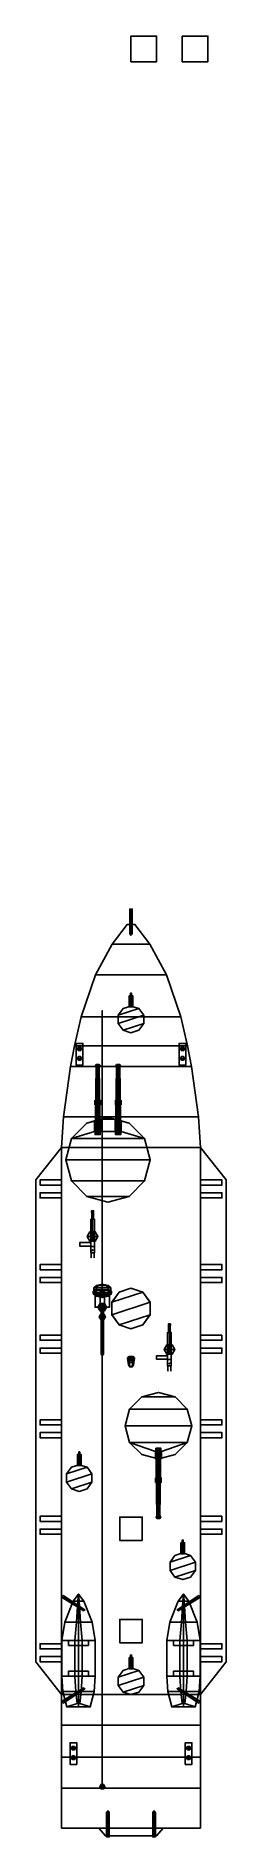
# Model space of a CAD drawing. Header units: millimetres. Extents: x -3.7 to 3.7, y -18 to 52.2.
import ezdxf

# ---------------------------------------------------------------- set-up
doc = ezdxf.new("R2010")
doc.units = ezdxf.units.MM
for name, color, linetype in [('barrel', 1, 'Continuous'), ('boat', 6, 'Continuous'), ('gun', 1, 'Continuous'), ('gun_mount', 3, 'Continuous'), ('railings', 6, 'Continuous'), ('sleeve', 5, 'Continuous'), ('turret', 2, 'Continuous')]:
    doc.layers.add(name, color=color, linetype=linetype)

msp = doc.modelspace()

# ---------------------------------------------------------------- linework, layer by layer
for points in [[(1, 52.24, 1), (1, 52.24), (0, 52.24), (0, 52.24, 1)], [(1, 52.24), (1, 51.24), (0, 51.24), (0, 52.24)], [(0, 52.24), (0, 51.24), (0, 51.24, 1), (0, 52.24, 1)], [(0, 52.24, 1), (0, 51.24, 1), (1, 51.24, 1), (1, 52.24, 1)], [(1, 51.24, 1), (1, 51.24), (1, 52.24), (1, 52.24, 1)], [(3, 52.24), (3, 51.24), (2, 51.24), (2, 52.24)], [(2, 52.24), (2, 51.24), (3, 51.24), (3, 52.24)], [(0, 51.24, 1), (0, 51.24), (1, 51.24), (1, 51.24, 1)], [(0.15, 17.61, 1.46), (-0.15, 17.61, 1.46), (-0.74, 16.84, 1.46), (0.74, 16.84, 1.46)], [(-0.74, 16.84, 1.46), (-0.15, 17.61, 1.46), (-0.15, 17.61, -0.39), (-0.74, 16.84, -0.47)], [(-0.15, 17.61, -0.39), (0.15, 17.61, -0.39), (0.74, 16.84, -0.47), (-0.74, 16.84, -0.47)], [(0.15, 17.61, -0.39), (-0.15, 17.61, -0.39), (-0.15, 17.61, 1.46), (0.15, 17.61, 1.46)], [(-0.05, 18.21, 3.32), (0, 18.21, 3.27), (0, 17.29, 3.108), (-0.05, 17.24, 3.149)], [(0, 18.21, 3.36), (-0.05, 18.21, 3.32), (-0.05, 17.24, 3.149), (0, 17.19, 3.19)], [(0, 18.21, 3.27), (-0.05, 18.21, 3.32), (0, 18.21, 3.36), (0.05, 18.21, 3.32)], [(0, 18.21, 3.27), (0.05, 18.21, 3.32), (0.05, 17.24, 3.149), (0, 17.29, 3.108)], [(0.05, 18.21, 3.32), (0, 18.21, 3.36), (0, 17.19, 3.19), (0.05, 17.24, 3.149)], [(0.74, 16.84, -0.47), (0.15, 17.61, -0.39), (0.15, 17.61, 1.46), (0.74, 16.84, 1.46)], [(0, 17.29, 1.46), (-0.05, 17.24, 1.46), (-0.05, 17.24, 3.149), (0, 17.29, 3.108)], [(-0.05, 17.24, 1.46), (0, 17.19, 1.46), (0, 17.19, 3.19), (-0.05, 17.24, 3.149)], [(0.05, 17.24, 1.46), (0, 17.29, 1.46), (0, 17.29, 3.108), (0.05, 17.24, 3.149)], [(0, 17.19, 1.46), (0.05, 17.24, 1.46), (0.05, 17.24, 3.149), (0, 17.19, 3.19)], [(0.74, 16.84, 1.46), (-0.74, 16.84, 1.46), (-1.39, 15.65, 1.46), (1.39, 15.65, 1.46)], [(-1.39, 15.65, 1.46), (-0.74, 16.84, 1.46), (-0.74, 16.84, -0.47), (-1.39, 15.65, -0.61)], [(-0.74, 16.84, -0.47), (0.74, 16.84, -0.47), (1.39, 15.65, -0.61), (-1.39, 15.65, -0.61)], [(1.39, 15.65, -0.61), (0.74, 16.84, -0.47), (0.74, 16.84, 1.46), (1.39, 15.65, 1.46)], [(1.39, 15.65, 1.46), (-1.39, 15.65, 1.46), (-1.95, 14.01, 1.46), (1.95, 14.01, 1.46)], [(-1.39, 15.65, -0.61), (1.39, 15.65, -0.61), (1.95, 14.01, -0.76), (-1.95, 14.01, -0.76)], [(-1.95, 14.01, 1.46), (-1.39, 15.65, 1.46), (-1.39, 15.65, -0.61), (-1.95, 14.01, -0.76)], [(1.95, 14.01, -0.76), (1.39, 15.65, -0.61), (1.39, 15.65, 1.46), (1.95, 14.01, 1.46)], [(-1.12, 14.2, 1.46), (-1.12, 3.37, 9.93), (-1.12, 3.37, 9.98), (-1.12, 14.25, 1.46)], [(-1.12, 14.25, 1.46), (-1.12, 3.37, 9.98), (-1.12, 3.37, 9.93), (-1.12, 14.2, 1.46)], [(-1.12, 13.937, 1.665), (-1.12, 3.23, 8.7), (-1.12, 3.19, 8.66), (-1.12, 14.2, 1.46)], [(-1.12, 14.2, 1.46), (-1.12, 3.19, 8.66), (-1.12, 3.23, 8.7), (-1.12, 13.937, 1.665)], [(1.95, 14.01, 1.46), (-1.95, 14.01, 1.46), (-2.2, 12.88, 1.46), (2.2, 12.88, 1.46)], [(-1.95, 14.01, -0.76), (1.95, 14.01, -0.76), (2.2, 12.88, -0.87), (-2.2, 12.88, -0.87)], [(-2.2, 12.88, 1.46), (-1.95, 14.01, 1.46), (-1.95, 14.01, -0.76), (-2.2, 12.88, -0.87)], [(2.2, 12.88, -0.87), (1.95, 14.01, -0.76), (1.95, 14.01, 1.46), (2.2, 12.88, 1.46)], [(2.2, 12.88, 1.46), (-2.2, 12.88, 1.46), (-2.36, 12.07, 1.46), (2.36, 12.07, 1.46)], [(-2.2, 12.88, -0.87), (2.2, 12.88, -0.87), (2.36, 12.07, -0.87), (-2.36, 12.07, -0.87)], [(-2.36, 12.07, 1.46), (-2.2, 12.88, 1.46), (-2.2, 12.88, -0.87), (-2.36, 12.07, -0.87)], [(-2.14, 12.97, 1.6), (-2.14, 12.97, 1.46), (-2.14, 12.13, 1.46), (-2.14, 12.13, 1.6)], [(-1.88, 12.13, 1.6), (-1.88, 12.97, 1.6), (-2.14, 12.97, 1.6), (-2.14, 12.13, 1.6)], [(-1.88, 12.97, 1.6), (-1.88, 12.97, 1.46), (-2.14, 12.97, 1.46), (-2.14, 12.97, 1.6)], [(-2.05, 12.829, 1.6), (-2.09, 12.76, 1.6), (-2.09, 12.76, 1.79), (-2.05, 12.829, 1.79)], [(-2.09, 12.76, 1.79), (-1.93, 12.76, 1.79), (-1.97, 12.829, 1.79), (-2.05, 12.829, 1.79)], [(-2.09, 12.76, 1.6), (-2.05, 12.691, 1.6), (-2.05, 12.691, 1.79), (-2.09, 12.76, 1.79)], [(-2.05, 12.691, 1.79), (-1.97, 12.691, 1.79), (-1.93, 12.76, 1.79), (-2.09, 12.76, 1.79)], [(-1.97, 12.829, 1.6), (-2.05, 12.829, 1.6), (-2.05, 12.829, 1.79), (-1.97, 12.829, 1.79)], [(-2.05, 12.691, 1.6), (-1.97, 12.691, 1.6), (-1.97, 12.691, 1.79), (-2.05, 12.691, 1.79)], [(-1.93, 12.76, 1.6), (-1.97, 12.829, 1.6), (-1.97, 12.829, 1.79), (-1.93, 12.76, 1.79)], [(-1.97, 12.691, 1.6), (-1.93, 12.76, 1.6), (-1.93, 12.76, 1.79), (-1.97, 12.691, 1.79)], [(-1.88, 12.13, 1.46), (-1.88, 12.97, 1.46), (-1.88, 12.97, 1.6), (-1.88, 12.13, 1.6)], [(2.14, 12.97, 1.6), (2.14, 12.97, 1.46), (1.88, 12.97, 1.46), (1.88, 12.97, 1.6)], [(2.14, 12.13, 1.6), (2.14, 12.97, 1.6), (1.88, 12.97, 1.6), (1.88, 12.13, 1.6)], [(1.88, 12.97, 1.6), (1.88, 12.97, 1.46), (1.88, 12.13, 1.46), (1.88, 12.13, 1.6)], [(1.93, 12.76, 1.79), (2.09, 12.76, 1.79), (2.05, 12.829, 1.79), (1.97, 12.829, 1.79)], [(1.97, 12.829, 1.6), (1.93, 12.76, 1.6), (1.93, 12.76, 1.79), (1.97, 12.829, 1.79)], [(1.93, 12.76, 1.6), (1.97, 12.691, 1.6), (1.97, 12.691, 1.79), (1.93, 12.76, 1.79)], [(1.97, 12.691, 1.79), (2.05, 12.691, 1.79), (2.09, 12.76, 1.79), (1.93, 12.76, 1.79)], [(2.05, 12.829, 1.6), (1.97, 12.829, 1.6), (1.97, 12.829, 1.79), (2.05, 12.829, 1.79)], [(1.97, 12.691, 1.6), (2.05, 12.691, 1.6), (2.05, 12.691, 1.79), (1.97, 12.691, 1.79)], [(2.09, 12.76, 1.6), (2.05, 12.829, 1.6), (2.05, 12.829, 1.79), (2.09, 12.76, 1.79)], [(2.05, 12.691, 1.6), (2.09, 12.76, 1.6), (2.09, 12.76, 1.79), (2.05, 12.691, 1.79)], [(2.14, 12.13, 1.46), (2.14, 12.97, 1.46), (2.14, 12.97, 1.6), (2.14, 12.13, 1.6)], [(2.36, 12.07, -0.87), (2.2, 12.88, -0.87), (2.2, 12.88, 1.46), (2.36, 12.07, 1.46)], [(2.36, 12.07, 1.46), (-2.36, 12.07, 1.46), (-2.63, 10.11, 1.46), (2.63, 10.11, 1.46)], [(-2.36, 12.07, -0.87), (2.36, 12.07, -0.87), (2.63, 10.11, -0.87), (-2.63, 10.11, -0.87)], [(-2.63, 10.11, 1.46), (-2.36, 12.07, 1.46), (-2.36, 12.07, -0.87), (-2.63, 10.11, -0.87)], [(-2.14, 12.13, 1.6), (-2.14, 12.13, 1.46), (-1.88, 12.13, 1.46), (-1.88, 12.13, 1.6)], [(-2.09, 12.39, 1.79), (-1.93, 12.39, 1.79), (-1.97, 12.459, 1.79), (-2.05, 12.459, 1.79)], [(-2.05, 12.459, 1.6), (-2.09, 12.39, 1.6), (-2.09, 12.39, 1.79), (-2.05, 12.459, 1.79)], [(-2.05, 12.321, 1.79), (-1.97, 12.321, 1.79), (-1.93, 12.39, 1.79), (-2.09, 12.39, 1.79)], [(-2.09, 12.39, 1.6), (-2.05, 12.321, 1.6), (-2.05, 12.321, 1.79), (-2.09, 12.39, 1.79)], [(-1.97, 12.459, 1.6), (-2.05, 12.459, 1.6), (-2.05, 12.459, 1.79), (-1.97, 12.459, 1.79)], [(-2.05, 12.321, 1.6), (-1.97, 12.321, 1.6), (-1.97, 12.321, 1.79), (-2.05, 12.321, 1.79)], [(-1.93, 12.39, 1.6), (-1.97, 12.459, 1.6), (-1.97, 12.459, 1.79), (-1.93, 12.39, 1.79)], [(-1.97, 12.321, 1.6), (-1.93, 12.39, 1.6), (-1.93, 12.39, 1.79), (-1.97, 12.321, 1.79)], [(1.88, 12.13, 1.6), (1.88, 12.13, 1.46), (2.14, 12.13, 1.46), (2.14, 12.13, 1.6)], [(1.97, 12.459, 1.6), (1.93, 12.39, 1.6), (1.93, 12.39, 1.79), (1.97, 12.459, 1.79)], [(1.93, 12.39, 1.79), (2.09, 12.39, 1.79), (2.05, 12.459, 1.79), (1.97, 12.459, 1.79)], [(1.93, 12.39, 1.6), (1.97, 12.321, 1.6), (1.97, 12.321, 1.79), (1.93, 12.39, 1.79)], [(1.97, 12.321, 1.79), (2.05, 12.321, 1.79), (2.09, 12.39, 1.79), (1.93, 12.39, 1.79)], [(2.05, 12.459, 1.6), (1.97, 12.459, 1.6), (1.97, 12.459, 1.79), (2.05, 12.459, 1.79)], [(1.97, 12.321, 1.6), (2.05, 12.321, 1.6), (2.05, 12.321, 1.79), (1.97, 12.321, 1.79)], [(2.09, 12.39, 1.6), (2.05, 12.459, 1.6), (2.05, 12.459, 1.79), (2.09, 12.39, 1.79)], [(2.05, 12.321, 1.6), (2.09, 12.39, 1.6), (2.09, 12.39, 1.79), (2.05, 12.321, 1.79)], [(2.63, 10.11, -0.87), (2.36, 12.07, -0.87), (2.36, 12.07, 1.46), (2.63, 10.11, 1.46)], [(2.63, 10.11, 1.46), (-2.63, 10.11, 1.46), (-2.71, 8.91, 1.46), (2.71, 8.91, 1.46)], [(-2.63, 10.11, -0.87), (2.63, 10.11, -0.87), (2.71, 8.91, -0.87), (-2.71, 8.91, -0.87)], [(-2.71, 8.91, 1.46), (-2.63, 10.11, 1.46), (-2.63, 10.11, -0.87), (-2.71, 8.91, -0.87)], [(2.71, 8.91, -0.87), (2.63, 10.11, -0.87), (2.63, 10.11, 1.46), (2.71, 8.91, 1.46)], [(-2.71, 8.91, 0.1), (-2.71, 8.91, -0.5), (-3.71, 7.65, -0.5), (-3.71, 7.65, 0.1)], [(-2.71, -12.4, 0.1), (-2.71, 8.91, 0.1), (-3.71, 7.65, 0.1), (-3.71, -11.13, 0.1)], [(-3.71, -11.13, -0.5), (-3.71, 7.65, -0.5), (-2.71, 8.91, -0.5), (-2.71, -12.4, -0.5)], [(-2.71, -12.4, 1.46), (-2.71, 8.91, 1.46), (-2.71, 8.91, 0.1), (-2.71, -12.4, 0.1)], [(-2.71, 8.91, -0.87), (2.71, 8.91, -0.87), (2.71, -12.4, -0.87), (-2.71, -12.4, -0.87)], [(2.71, -17.61, 1.46), (2.71, 8.91, 1.46), (-2.71, 8.91, 1.46), (-2.71, -17.61, 1.46)], [(-2.71, -12.4, -0.5), (-2.71, 8.91, -0.5), (-2.71, 8.91, -0.87), (-2.71, -12.4, -0.87)], [(2.71, -12.4, 0.1), (2.71, 8.91, 0.1), (2.71, 8.91, 1.46), (2.71, -12.4, 1.46)], [(2.71, 8.91, 0.1), (2.71, -12.4, 0.1), (3.71, -11.13, 0.1), (3.71, 7.65, 0.1)], [(3.71, 7.65, -0.5), (3.71, -11.13, -0.5), (2.71, -12.4, -0.5), (2.71, 8.91, -0.5)], [(3.71, 7.65, 0.1), (3.71, 7.65, -0.5), (2.71, 8.91, -0.5), (2.71, 8.91, 0.1)], [(2.71, -12.4, -0.87), (2.71, 8.91, -0.87), (2.71, 8.91, -0.5), (2.71, -12.4, -0.5)], [(-3.71, 7.65, 0.1), (-3.71, 7.65, -0.5), (-3.71, -11.13, -0.5), (-3.71, -11.13, 0.1)], [(-3.55, 7.45, 0.1), (-3.55, 7.65, 0.1), (-2.71, 7.65, 0.75), (-2.71, 7.45, 0.75)], [(-2.71, 7.45, 0.75), (-2.71, 7.65, 0.75), (-3.55, 7.65, 0.1), (-3.55, 7.45, 0.1)], [(-3.55, 6.95, 0.1), (-3.55, 7.15, 0.1), (-2.71, 7.15, 0.75), (-2.71, 6.95, 0.75)], [(-2.71, 6.95, 0.75), (-2.71, 7.15, 0.75), (-3.55, 7.15, 0.1), (-3.55, 6.95, 0.1)], [(2.71, 7.45, 0.75), (2.71, 7.65, 0.75), (3.55, 7.65, 0.1), (3.55, 7.45, 0.1)], [(3.55, 7.45, 0.1), (3.55, 7.65, 0.1), (2.71, 7.65, 0.75), (2.71, 7.45, 0.75)], [(2.71, 6.95, 0.75), (2.71, 7.15, 0.75), (3.55, 7.15, 0.1), (3.55, 6.95, 0.1)], [(3.55, 6.95, 0.1), (3.55, 7.15, 0.1), (2.71, 7.15, 0.75), (2.71, 6.95, 0.75)], [(3.71, -11.13, 0.1), (3.71, -11.13, -0.5), (3.71, 7.65, -0.5), (3.71, 7.65, 0.1)], [(-2.71, 4.15, 0.75), (-2.71, 4.35, 0.75), (-3.55, 4.35, 0.1), (-3.55, 4.15, 0.1)], [(-3.55, 4.15, 0.1), (-3.55, 4.35, 0.1), (-2.71, 4.35, 0.75), (-2.71, 4.15, 0.75)], [(3.55, 4.15, 0.1), (3.55, 4.35, 0.1), (2.71, 4.35, 0.75), (2.71, 4.15, 0.75)], [(2.71, 4.15, 0.75), (2.71, 4.35, 0.75), (3.55, 4.35, 0.1), (3.55, 4.15, 0.1)], [(-2.71, 3.65, 0.75), (-2.71, 3.85, 0.75), (-3.55, 3.85, 0.1), (-3.55, 3.65, 0.1)], [(-3.55, 3.65, 0.1), (-3.55, 3.85, 0.1), (-2.71, 3.85, 0.75), (-2.71, 3.65, 0.75)], [(-1.285, 3.53, 4.955), (-1.353, 3.45, 4.887), (-1.45, 3.45, 5.12), (-1.353, 3.53, 5.12)], [(-1.353, 3.53, 5.12), (-1.45, 3.45, 5.12), (-1.353, 3.45, 5.353), (-1.285, 3.53, 5.285)], [(-1.12, 3.59, 5.12), (-1.285, 3.53, 4.955), (-1.353, 3.53, 5.12), (-1.12, 3.59, 5.12)], [(-1.12, 3.59, 5.12), (-1.353, 3.53, 5.12), (-1.285, 3.53, 5.285), (-1.12, 3.59, 5.12)], [(-1.12, 3.53, 4.887), (-1.12, 3.45, 4.79), (-1.353, 3.45, 4.887), (-1.285, 3.53, 4.955)], [(-1.285, 3.53, 5.285), (-1.353, 3.45, 5.353), (-1.12, 3.45, 5.45), (-1.12, 3.53, 5.353)], [(-1.12, 3.59, 5.12), (-1.12, 3.53, 4.887), (-1.285, 3.53, 4.955), (-1.12, 3.59, 5.12)], [(-1.12, 3.59, 5.12), (-1.285, 3.53, 5.285), (-1.12, 3.53, 5.353), (-1.12, 3.59, 5.12)], [(-1.12, 3.59, 5.12), (-0.887, 3.53, 5.12), (-0.955, 3.53, 4.955), (-1.12, 3.59, 5.12)], [(-1.12, 3.59, 5.12), (-0.955, 3.53, 4.955), (-1.12, 3.53, 4.887), (-1.12, 3.59, 5.12)], [(-1.12, 3.59, 5.12), (-1.12, 3.53, 5.353), (-0.955, 3.53, 5.285), (-1.12, 3.59, 5.12)], [(-1.12, 3.59, 5.12), (-0.955, 3.53, 5.285), (-0.887, 3.53, 5.12), (-1.12, 3.59, 5.12)], [(-0.955, 3.53, 4.955), (-0.887, 3.45, 4.887), (-1.12, 3.45, 4.79), (-1.12, 3.53, 4.887)], [(-1.12, 3.53, 5.353), (-1.12, 3.45, 5.45), (-0.887, 3.45, 5.353), (-0.955, 3.53, 5.285)], [(-0.887, 3.53, 5.12), (-0.79, 3.45, 5.12), (-0.887, 3.45, 4.887), (-0.955, 3.53, 4.955)], [(-0.955, 3.53, 5.285), (-0.887, 3.45, 5.353), (-0.79, 3.45, 5.12), (-0.887, 3.53, 5.12)], [(3.55, 3.65, 0.1), (3.55, 3.85, 0.1), (2.71, 3.85, 0.75), (2.71, 3.65, 0.75)], [(2.71, 3.65, 0.75), (2.71, 3.85, 0.75), (3.55, 3.85, 0.1), (3.55, 3.65, 0.1)], [(-1.37, 3.34, 4.75), (-1.45, 3.34, 4.75), (-1.48, 3.31, 5.12), (-1.45, 3.31, 5.12)], [(-1.48, 3.25, 5.12), (-1.48, 3.31, 5.12), (-1.45, 3.34, 4.75), (-1.45, 3.18, 4.75)], [(-1.45, 3.31, 5.12), (-1.48, 3.31, 5.12), (-1.48, 3.25, 5.12), (-1.45, 3.25, 5.12)], [(-1.45, 3.25, 5.12), (-1.48, 3.25, 5.12), (-1.45, 3.18, 4.75), (-1.37, 3.18, 4.75)], [(-1.45, 3.25, 5.12), (-1.353, 3.25, 5.353), (-1.353, 3.45, 5.353), (-1.45, 3.45, 5.12)], [(-1.353, 3.25, 4.887), (-1.45, 3.25, 5.12), (-1.45, 3.45, 5.12), (-1.353, 3.45, 4.887)], [(-1.45, 3.34, 4.75), (-1.45, 3.34, 4.67), (-1.45, 3.18, 4.67), (-1.45, 3.18, 4.75)], [(-0.79, 3.34, 4.75), (-0.79, 3.34, 4.67), (-1.45, 3.34, 4.67), (-1.45, 3.34, 4.75)], [(-1.45, 3.18, 4.67), (-1.45, 3.34, 4.67), (-0.79, 3.34, 4.67), (-0.79, 3.18, 4.67)], [(-1.37, 3.18, 4.75), (-1.37, 3.34, 4.75), (-1.45, 3.31, 5.12), (-1.45, 3.25, 5.12)], [(-1.285, 3.12, 5.285), (-1.353, 3.25, 5.353), (-1.45, 3.25, 5.12), (-1.353, 3.12, 5.12)], [(-1.353, 3.12, 5.12), (-1.45, 3.25, 5.12), (-1.353, 3.25, 4.887), (-1.285, 3.12, 4.955)], [(-1.45, 3.18, 4.75), (-1.45, 3.18, 4.67), (-0.79, 3.18, 4.67), (-0.79, 3.18, 4.75)], [(-1.4, 3.37, 8.77), (-1.4, 3.19, 8.66), (-1.4, 2.69, 8.66), (-1.4, 2.69, 8.77)], [(-0.84, 3.37, 8.77), (-0.84, 3.19, 8.66), (-1.4, 3.19, 8.66), (-1.4, 3.37, 8.77)], [(-0.84, 2.69, 8.77), (-0.84, 3.37, 8.77), (-1.4, 3.37, 8.77), (-1.4, 2.69, 8.77)], [(-1.4, 2.69, 8.66), (-1.4, 3.19, 8.66), (-0.84, 3.19, 8.66), (-0.84, 2.69, 8.66)], [(-0.87, 3.18, 4.75), (-0.87, 3.34, 4.75), (-1.37, 3.34, 4.75), (-1.37, 3.18, 4.75)], [(-1.353, 3.25, 5.353), (-1.12, 3.25, 5.45), (-1.12, 3.45, 5.45), (-1.353, 3.45, 5.353)], [(-1.12, 3.25, 4.79), (-1.353, 3.25, 4.887), (-1.353, 3.45, 4.887), (-1.12, 3.45, 4.79)], [(-1.12, 3.12, 5.353), (-1.12, 3.25, 5.45), (-1.353, 3.25, 5.353), (-1.285, 3.12, 5.285)], [(-1.285, 3.12, 4.955), (-1.353, 3.25, 4.887), (-1.12, 3.25, 4.79), (-1.12, 3.12, 4.887)], [(-1.12, 3.07, 5.12), (-1.285, 3.12, 5.285), (-1.353, 3.12, 5.12), (-1.12, 3.07, 5.12)], [(-1.12, 3.07, 5.12), (-1.353, 3.12, 5.12), (-1.285, 3.12, 4.955), (-1.12, 3.07, 5.12)], [(-1.205, 2.837, 4.11), (-1.29, 2.69, 4.11), (-1.29, 2.69, 4.31), (-1.205, 2.837, 4.31)], [(-1.29, 2.69, 4.31), (-0.95, 2.69, 4.31), (-1.035, 2.837, 4.31), (-1.205, 2.837, 4.31)], [(-1.205, 2.837, 4.11), (-1.035, 2.837, 4.11), (-0.95, 2.69, 4.11), (-1.29, 2.69, 4.11)], [(-1.12, 3.07, 5.12), (-1.12, 3.12, 5.353), (-1.285, 3.12, 5.285), (-1.12, 3.07, 5.12)], [(-1.12, 3.07, 5.12), (-1.285, 3.12, 4.955), (-1.12, 3.12, 4.887), (-1.12, 3.07, 5.12)], [(-1.035, 2.837, 4.11), (-1.205, 2.837, 4.11), (-1.205, 2.837, 4.31), (-1.035, 2.837, 4.31)], [(-1.2, 3.17, 4.36), (-1.2, 3.37, 4.36), (-1.2, 2.83, 4.12), (-1.2, 2.83, 4.31)], [(-1.2, 2.83, 4.12), (-1.2, 3.37, 4.36), (-1.04, 3.37, 4.36), (-1.04, 2.83, 4.12)], [(-1.04, 3.17, 4.36), (-1.04, 3.37, 4.36), (-1.2, 3.37, 4.36), (-1.2, 3.17, 4.36)], [(-1.16, 3.329, 4.36), (-1.2, 3.26, 4.36), (-1.2, 3.26, 4.67), (-1.16, 3.329, 4.67)], [(-1.2, 3.26, 4.36), (-1.16, 3.191, 4.36), (-1.16, 3.191, 4.67), (-1.2, 3.26, 4.67)], [(-1.04, 2.83, 4.31), (-1.04, 3.17, 4.36), (-1.2, 3.17, 4.36), (-1.2, 2.83, 4.31)], [(-1.08, 3.329, 4.36), (-1.16, 3.329, 4.36), (-1.16, 3.329, 4.67), (-1.08, 3.329, 4.67)], [(-1.16, 3.191, 4.36), (-1.08, 3.191, 4.36), (-1.08, 3.191, 4.67), (-1.16, 3.191, 4.67)], [(-1.12, 3.25, 5.45), (-0.887, 3.25, 5.353), (-0.887, 3.45, 5.353), (-1.12, 3.45, 5.45)], [(-0.887, 3.25, 4.887), (-1.12, 3.25, 4.79), (-1.12, 3.45, 4.79), (-0.887, 3.45, 4.887)], [(-0.955, 3.12, 5.285), (-0.887, 3.25, 5.353), (-1.12, 3.25, 5.45), (-1.12, 3.12, 5.353)], [(-1.12, 3.12, 4.887), (-1.12, 3.25, 4.79), (-0.887, 3.25, 4.887), (-0.955, 3.12, 4.955)], [(-1.12, 3.07, 5.12), (-0.887, 3.12, 5.12), (-0.955, 3.12, 5.285), (-1.12, 3.07, 5.12)], [(-1.12, 3.07, 5.12), (-0.955, 3.12, 5.285), (-1.12, 3.12, 5.353), (-1.12, 3.07, 5.12)], [(-1.12, 3.07, 5.12), (-1.12, 3.12, 4.887), (-0.955, 3.12, 4.955), (-1.12, 3.07, 5.12)], [(-1.12, 3.07, 5.12), (-0.955, 3.12, 4.955), (-0.887, 3.12, 5.12), (-1.12, 3.07, 5.12)], [(-1.04, 3.26, 4.36), (-1.08, 3.329, 4.36), (-1.08, 3.329, 4.67), (-1.04, 3.26, 4.67)], [(-1.08, 3.191, 4.36), (-1.04, 3.26, 4.36), (-1.04, 3.26, 4.67), (-1.08, 3.191, 4.67)], [(-1.04, 2.83, 4.12), (-1.04, 3.37, 4.36), (-1.04, 3.17, 4.36), (-1.04, 2.83, 4.31)], [(-0.95, 2.69, 4.11), (-1.035, 2.837, 4.11), (-1.035, 2.837, 4.31), (-0.95, 2.69, 4.31)], [(-0.887, 3.12, 5.12), (-0.79, 3.25, 5.12), (-0.887, 3.25, 5.353), (-0.955, 3.12, 5.285)], [(-0.955, 3.12, 4.955), (-0.887, 3.25, 4.887), (-0.79, 3.25, 5.12), (-0.887, 3.12, 5.12)], [(-0.887, 3.25, 5.353), (-0.79, 3.25, 5.12), (-0.79, 3.45, 5.12), (-0.887, 3.45, 5.353)], [(-0.79, 3.25, 5.12), (-0.887, 3.25, 4.887), (-0.887, 3.45, 4.887), (-0.79, 3.45, 5.12)], [(-0.87, 3.34, 4.75), (-0.87, 3.18, 4.75), (-0.79, 3.25, 5.12), (-0.79, 3.31, 5.12)], [(-0.79, 3.31, 5.12), (-0.76, 3.31, 5.12), (-0.79, 3.34, 4.75), (-0.87, 3.34, 4.75)], [(-0.87, 3.18, 4.75), (-0.79, 3.18, 4.75), (-0.76, 3.25, 5.12), (-0.79, 3.25, 5.12)], [(-0.84, 2.69, 8.66), (-0.84, 3.19, 8.66), (-0.84, 3.37, 8.77), (-0.84, 2.69, 8.77)], [(-0.79, 3.18, 4.67), (-0.79, 3.34, 4.67), (-0.79, 3.34, 4.75), (-0.79, 3.18, 4.75)], [(-0.76, 3.31, 5.12), (-0.76, 3.25, 5.12), (-0.79, 3.18, 4.75), (-0.79, 3.34, 4.75)], [(-0.79, 3.25, 5.12), (-0.76, 3.25, 5.12), (-0.76, 3.31, 5.12), (-0.79, 3.31, 5.12)], [(0, 3.43, 3.32), (-0.464, 3.279, 3.32), (-0.751, 2.884, 3.32), (0.464, 3.279, 3.32)], [(-0.751, 2.884, 3.32), (-0.464, 3.279, 3.32), (-0.464, 3.279, 1.46), (-0.751, 2.884, 1.46)], [(0.464, 3.279, 3.32), (-0.751, 2.884, 3.32), (-0.751, 2.396, 3.32), (0.751, 2.884, 3.32)], [(-0.751, 2.396, 3.32), (-0.751, 2.884, 3.32), (-0.751, 2.884, 1.46), (-0.751, 2.396, 1.46)], [(0.751, 2.884, 3.32), (-0.751, 2.396, 3.32), (-0.464, 2.001, 3.32), (0.751, 2.396, 3.32)], [(-0.464, 3.279, 3.32), (0, 3.43, 3.32), (0, 3.43, 1.46), (-0.464, 3.279, 1.46)], [(0, 3.43, 3.32), (0.464, 3.279, 3.32), (0.464, 3.279, 1.46), (0, 3.43, 1.46)], [(0.464, 3.279, 3.32), (0.751, 2.884, 3.32), (0.751, 2.884, 1.46), (0.464, 3.279, 1.46)], [(0.751, 2.884, 3.32), (0.751, 2.396, 3.32), (0.751, 2.396, 1.46), (0.751, 2.884, 1.46)], [(-1.4, 2.69, 8.77), (-1.4, 2.69, 8.66), (-0.84, 2.69, 8.66), (-0.84, 2.69, 8.77)], [(-1.29, 2.69, 4.11), (-1.205, 2.543, 4.11), (-1.205, 2.543, 4.31), (-1.29, 2.69, 4.31)], [(-1.205, 2.543, 4.31), (-1.035, 2.543, 4.31), (-0.95, 2.69, 4.31), (-1.29, 2.69, 4.31)], [(-1.29, 2.69, 4.11), (-0.95, 2.69, 4.11), (-1.035, 2.543, 4.11), (-1.205, 2.543, 4.11)], [(-1.18, 2.414, 1.46), (-1.24, 2.31, 1.46), (-1.24, 2.31, 2.11), (-1.18, 2.414, 2.11)], [(-1.18, 2.206, 2.11), (-1.06, 2.414, 2.11), (-1.18, 2.414, 2.11), (-1.24, 2.31, 2.11)], [(-1.24, 2.31, 1.46), (-1.18, 2.206, 1.46), (-1.18, 2.206, 2.11), (-1.24, 2.31, 2.11)], [(-1.17, 2.777, 1.46), (-1.22, 2.69, 1.46), (-1.18, 2.69, 10.87), (-1.15, 2.742, 10.87)], [(-1.22, 2.69, 1.46), (-1.17, 2.603, 1.46), (-1.15, 2.638, 10.87), (-1.18, 2.69, 10.87)], [(-1.205, 2.543, 4.11), (-1.035, 2.543, 4.11), (-1.035, 2.543, 4.31), (-1.205, 2.543, 4.31)], [(-1.15, 2.638, 10.87), (-1.09, 2.742, 10.87), (-1.15, 2.742, 10.87), (-1.18, 2.69, 10.87)], [(-1.06, 2.414, 1.46), (-1.18, 2.414, 1.46), (-1.18, 2.414, 2.11), (-1.06, 2.414, 2.11)], [(-1.06, 2.206, 2.11), (-1, 2.31, 2.11), (-1.06, 2.414, 2.11), (-1.18, 2.206, 2.11)], [(-1.18, 2.206, 1.46), (-1.06, 2.206, 1.46), (-1.06, 2.206, 2.11), (-1.18, 2.206, 2.11)], [(-1.07, 2.777, 1.46), (-1.17, 2.777, 1.46), (-1.15, 2.742, 10.87), (-1.09, 2.742, 10.87)], [(-1.17, 2.603, 1.46), (-1.07, 2.603, 1.46), (-1.09, 2.638, 10.87), (-1.15, 2.638, 10.87)], [(-1.16, 0.85, 8.18), (-1.12, 0.87, 8.22), (-1.12, 2.64, 6.78), (-1.16, 2.64, 6.74)], [(-1.12, 0.82, 8.14), (-1.16, 0.85, 8.18), (-1.16, 2.64, 6.74), (-1.12, 2.64, 6.7)], [(-1.12, 2.35, 2.11), (-1.16, 2.31, 2.11), (-1.16, 2.31, 2.27), (-1.12, 2.35, 2.27)], [(-1.12, 2.27, 2.27), (-1.08, 2.31, 2.27), (-1.12, 2.35, 2.27), (-1.16, 2.31, 2.27)], [(-1.16, 2.31, 2.11), (-1.12, 2.27, 2.11), (-1.12, 2.27, 2.27), (-1.16, 2.31, 2.27)], [(-1.09, 2.638, 10.87), (-1.06, 2.69, 10.87), (-1.09, 2.742, 10.87), (-1.15, 2.638, 10.87)], [(-1.12, -14.065, 7.264), (-1.12, 2.64, 9.82), (-1.12, 2.64, 9.87), (-1.12, -14.07, 7.31)], [(-1.12, -14.07, 7.31), (-1.12, 2.64, 9.87), (-1.12, 2.64, 9.82), (-1.12, -14.065, 7.264)], [(-1.12, -14.01, 6.76), (-1.12, 2.64, 9.56), (-1.12, 2.64, 9.52), (-1.12, -14.01, 6.72)], [(-1.12, -14.01, 6.72), (-1.12, 2.64, 9.52), (-1.12, 2.64, 9.56), (-1.12, -14.01, 6.76)], [(-1.12, 0.87, 8.22), (-1.08, 0.85, 8.18), (-1.08, 2.64, 6.74), (-1.12, 2.64, 6.78)], [(-1.08, 0.85, 8.18), (-1.12, 0.82, 8.14), (-1.12, 2.64, 6.7), (-1.08, 2.64, 6.74)], [(-1.12, 0.96, 8.11), (-1.12, 2.64, 8.56), (-1.12, 2.64, 8.6), (-1.12, 0.96, 8.15)], [(-1.12, 0.96, 8.15), (-1.12, 2.64, 8.6), (-1.12, 2.64, 8.56), (-1.12, 0.96, 8.11)], [(-1.08, 2.31, 2.11), (-1.12, 2.35, 2.11), (-1.12, 2.35, 2.27), (-1.08, 2.31, 2.27)], [(-1.12, 2.27, 2.11), (-1.08, 2.31, 2.11), (-1.08, 2.31, 2.27), (-1.12, 2.27, 2.27)], [(-1.12, -13.233, 7.391), (-1.12, 2.27, 2.26), (-1.12, 2.27, 2.23), (-1.12, -13.411, 7.364)], [(-1.12, -13.411, 7.364), (-1.12, 2.27, 2.23), (-1.12, 2.27, 2.26), (-1.12, -13.233, 7.391)], [(-1.12, -13.303, 6.839), (-1.12, 2.27, 2.23), (-1.12, 1.26, 2.561), (-1.12, -13.18, 6.86)], [(-1.12, -13.18, 6.86), (-1.12, 1.26, 2.561), (-1.12, 2.27, 2.23), (-1.12, -13.303, 6.839)], [(-1.02, 2.69, 1.46), (-1.07, 2.777, 1.46), (-1.09, 2.742, 10.87), (-1.06, 2.69, 10.87)], [(-1.07, 2.603, 1.46), (-1.02, 2.69, 1.46), (-1.06, 2.69, 10.87), (-1.09, 2.638, 10.87)], [(-1, 2.31, 1.46), (-1.06, 2.414, 1.46), (-1.06, 2.414, 2.11), (-1, 2.31, 2.11)], [(-1.06, 2.206, 1.46), (-1, 2.31, 1.46), (-1, 2.31, 2.11), (-1.06, 2.206, 2.11)], [(-1.035, 2.543, 4.11), (-0.95, 2.69, 4.11), (-0.95, 2.69, 4.31), (-1.035, 2.543, 4.31)], [(-0.464, 2.001, 3.32), (-0.751, 2.396, 3.32), (-0.751, 2.396, 1.46), (-0.464, 2.001, 1.46)], [(0.751, 2.396, 3.32), (-0.464, 2.001, 3.32), (0, 1.85, 3.32), (0.464, 2.001, 3.32)], [(0.751, 2.396, 3.32), (0.464, 2.001, 3.32), (0.464, 2.001, 1.46), (0.751, 2.396, 1.46)], [(-3.55, 1.4, 0.1), (-3.55, 1.6, 0.1), (-2.71, 1.6, 0.75), (-2.71, 1.4, 0.75)], [(-2.71, 1.4, 0.75), (-2.71, 1.6, 0.75), (-3.55, 1.6, 0.1), (-3.55, 1.4, 0.1)], [(0, 1.85, 3.32), (-0.464, 2.001, 3.32), (-0.464, 2.001, 1.46), (0, 1.85, 1.46)], [(0.464, 2.001, 3.32), (0, 1.85, 3.32), (0, 1.85, 1.46), (0.464, 2.001, 1.46)], [(2.71, 1.4, 0.75), (2.71, 1.6, 0.75), (3.55, 1.6, 0.1), (3.55, 1.4, 0.1)], [(3.55, 1.4, 0.1), (3.55, 1.6, 0.1), (2.71, 1.6, 0.75), (2.71, 1.4, 0.75)], [(-3.55, 0.9, 0.1), (-3.55, 1.1, 0.1), (-2.71, 1.1, 0.75), (-2.71, 0.9, 0.75)], [(-2.71, 0.9, 0.75), (-2.71, 1.1, 0.75), (-3.55, 1.1, 0.1), (-3.55, 0.9, 0.1)], [(-1.16, 0.85, 8.18), (-1.12, 0.82, 8.14), (-1.08, 0.85, 8.18), (-1.12, 0.87, 8.22)], [(-0.1, 0.45, 2.84), (-0.05, 0.363, 2.99), (-0.08, 0.77, 3.26), (-0.14, 0.7, 2.88)], [(-0.08, 0.77, 3.26), (0.08, 0.77, 3.26), (0.14, 0.7, 2.88), (-0.14, 0.7, 2.88)], [(-0.05, 0.363, 2.99), (0.05, 0.363, 2.99), (0.08, 0.77, 3.26), (-0.08, 0.77, 3.26)], [(0.05, 0.363, 2.99), (0.1, 0.45, 2.84), (0.14, 0.7, 2.88), (0.08, 0.77, 3.26)], [(2.71, 0.9, 0.75), (2.71, 1.1, 0.75), (3.55, 1.1, 0.1), (3.55, 0.9, 0.1)], [(3.55, 0.9, 0.1), (3.55, 1.1, 0.1), (2.71, 1.1, 0.75), (2.71, 0.9, 0.75)], [(-0.05, 0.62, 2.53), (-0.1, 0.45, 2.84), (-0.14, 0.7, 2.88), (-0.08, 0.65, 2.55)], [(-0.14, 0.7, 2.88), (0.14, 0.7, 2.88), (0.08, 0.65, 2.55), (-0.08, 0.65, 2.55)], [(-0.05, 0.537, 2.46), (-0.1, 0.45, 2.46), (-0.1, 0.45, 2.84), (-0.05, 0.62, 2.53)], [(-0.05, 0.537, 1.46), (-0.1, 0.45, 1.46), (-0.1, 0.45, 2.46), (-0.05, 0.537, 2.46)], [(-0.1, 0.45, 1.46), (-0.05, 0.363, 1.46), (-0.05, 0.363, 2.46), (-0.1, 0.45, 2.46)], [(-0.1, 0.45, 2.46), (-0.05, 0.363, 2.46), (-0.05, 0.363, 2.99), (-0.1, 0.45, 2.84)], [(0.05, 0.62, 2.53), (-0.05, 0.62, 2.53), (-0.08, 0.65, 2.55), (0.08, 0.65, 2.55)], [(0.05, 0.537, 2.46), (-0.05, 0.537, 2.46), (-0.05, 0.62, 2.53), (0.05, 0.62, 2.53)], [(0.05, 0.537, 1.46), (-0.05, 0.537, 1.46), (-0.05, 0.537, 2.46), (0.05, 0.537, 2.46)], [(-0.05, 0.363, 1.46), (0.05, 0.363, 1.46), (0.05, 0.363, 2.46), (-0.05, 0.363, 2.46)], [(-0.05, 0.363, 2.46), (0.05, 0.363, 2.46), (0.05, 0.363, 2.99), (-0.05, 0.363, 2.99)], [(0.1, 0.45, 2.84), (0.05, 0.62, 2.53), (0.08, 0.65, 2.55), (0.14, 0.7, 2.88)], [(0.1, 0.45, 2.46), (0.05, 0.537, 2.46), (0.05, 0.62, 2.53), (0.1, 0.45, 2.84)], [(0.1, 0.45, 1.46), (0.05, 0.537, 1.46), (0.05, 0.537, 2.46), (0.1, 0.45, 2.46)], [(0.05, 0.363, 1.46), (0.1, 0.45, 1.46), (0.1, 0.45, 2.46), (0.05, 0.363, 2.46)], [(0.05, 0.363, 2.46), (0.1, 0.45, 2.46), (0.1, 0.45, 2.84), (0.05, 0.363, 2.99)], [(-2.71, -1.9, 0.75), (-2.71, -1.7, 0.75), (-3.55, -1.7, 0.1), (-3.55, -1.9, 0.1)], [(-3.55, -1.9, 0.1), (-3.55, -1.7, 0.1), (-2.71, -1.7, 0.75), (-2.71, -1.9, 0.75)], [(3.55, -1.9, 0.1), (3.55, -1.7, 0.1), (2.71, -1.7, 0.75), (2.71, -1.9, 0.75)], [(2.71, -1.9, 0.75), (2.71, -1.7, 0.75), (3.55, -1.7, 0.1), (3.55, -1.9, 0.1)], [(-2.71, -2.4, 0.75), (-2.71, -2.2, 0.75), (-3.55, -2.2, 0.1), (-3.55, -2.4, 0.1)], [(-3.55, -2.4, 0.1), (-3.55, -2.2, 0.1), (-2.71, -2.2, 0.75), (-2.71, -2.4, 0.75)], [(3.55, -2.4, 0.1), (3.55, -2.2, 0.1), (2.71, -2.2, 0.75), (2.71, -2.4, 0.75)], [(2.71, -2.4, 0.75), (2.71, -2.2, 0.75), (3.55, -2.2, 0.1), (3.55, -2.4, 0.1)], [(-3.55, -5.66, 0.1), (-3.55, -5.46, 0.1), (-2.71, -5.46, 0.75), (-2.71, -5.66, 0.75)], [(-2.71, -5.66, 0.75), (-2.71, -5.46, 0.75), (-3.55, -5.46, 0.1), (-3.55, -5.66, 0.1)], [(0.44, -6.4, 1.57), (0.44, -5.49, 1.57), (-0.44, -5.49, 1.57), (-0.44, -6.4, 1.57)], [(0.44, -5.49, 1.57), (0.44, -5.49, 1.46), (-0.44, -5.49, 1.46), (-0.44, -5.49, 1.57)], [(-0.44, -5.49, 1.57), (-0.44, -5.49, 1.46), (-0.44, -6.4, 1.46), (-0.44, -6.4, 1.57)], [(0.44, -6.4, 1.46), (0.44, -5.49, 1.46), (0.44, -5.49, 1.57), (0.44, -6.4, 1.57)], [(2.71, -5.66, 0.75), (2.71, -5.46, 0.75), (3.55, -5.46, 0.1), (3.55, -5.66, 0.1)], [(3.55, -5.66, 0.1), (3.55, -5.46, 0.1), (2.71, -5.46, 0.75), (2.71, -5.66, 0.75)], [(-3.55, -6.16, 0.1), (-3.55, -5.96, 0.1), (-2.71, -5.96, 0.75), (-2.71, -6.16, 0.75)], [(-2.71, -6.16, 0.75), (-2.71, -5.96, 0.75), (-3.55, -5.96, 0.1), (-3.55, -6.16, 0.1)], [(2.71, -6.16, 0.75), (2.71, -5.96, 0.75), (3.55, -5.96, 0.1), (3.55, -6.16, 0.1)], [(3.55, -6.16, 0.1), (3.55, -5.96, 0.1), (2.71, -5.96, 0.75), (2.71, -6.16, 0.75)], [(-0.44, -6.4, 1.57), (-0.44, -6.4, 1.46), (0.44, -6.4, 1.46), (0.44, -6.4, 1.57)], [(-2.65, -8.55, 1.46), (-2.7, -8.6, 1.46), (-2.7, -8.6, 3.149), (-2.65, -8.55, 3.19)], [(-1.88, -9.11, 3.82), (-1.84, -9.08, 3.88), (-2.65, -8.55, 3.19), (-2.7, -8.6, 3.149)], [(-2.7, -8.6, 1.46), (-2.65, -8.65, 1.46), (-2.65, -8.65, 3.108), (-2.7, -8.6, 3.149)], [(-1.84, -9.14, 3.75), (-1.88, -9.11, 3.82), (-2.7, -8.6, 3.149), (-2.65, -8.65, 3.108)], [(-2.6, -8.6, 1.46), (-2.65, -8.55, 1.46), (-2.65, -8.55, 3.19), (-2.6, -8.6, 3.149)], [(-1.84, -9.08, 3.88), (-1.8, -9.11, 3.82), (-2.6, -8.6, 3.149), (-2.65, -8.55, 3.19)], [(-2.65, -8.65, 1.46), (-2.6, -8.6, 1.46), (-2.6, -8.6, 3.149), (-2.65, -8.65, 3.108)], [(-1.8, -9.11, 3.82), (-1.84, -9.14, 3.75), (-2.65, -8.65, 3.108), (-2.6, -8.6, 3.149)], [(-1.84, -9.14, 3.75), (-1.8, -9.11, 3.82), (-1.84, -9.08, 3.88), (-1.88, -9.11, 3.82)], [(1.8, -9.11, 3.82), (1.84, -9.08, 3.88), (2.65, -8.55, 3.19), (2.6, -8.6, 3.149)], [(1.84, -9.14, 3.75), (1.8, -9.11, 3.82), (2.6, -8.6, 3.149), (2.65, -8.65, 3.108)], [(1.84, -9.14, 3.75), (1.88, -9.11, 3.82), (1.84, -9.08, 3.88), (1.8, -9.11, 3.82)], [(1.84, -9.08, 3.88), (1.88, -9.11, 3.82), (2.7, -8.6, 3.149), (2.65, -8.55, 3.19)], [(1.88, -9.11, 3.82), (1.84, -9.14, 3.75), (2.65, -8.65, 3.108), (2.7, -8.6, 3.149)], [(2.65, -8.55, 1.46), (2.6, -8.6, 1.46), (2.6, -8.6, 3.149), (2.65, -8.55, 3.19)], [(2.6, -8.6, 1.46), (2.65, -8.65, 1.46), (2.65, -8.65, 3.108), (2.6, -8.6, 3.149)], [(2.7, -8.6, 1.46), (2.65, -8.55, 1.46), (2.65, -8.55, 3.19), (2.7, -8.6, 3.149)], [(2.65, -8.65, 1.46), (2.7, -8.6, 1.46), (2.7, -8.6, 3.149), (2.65, -8.65, 3.108)], [(-0.44, -9.48, 1.57), (-0.44, -9.48, 1.46), (-0.44, -10.39, 1.46), (-0.44, -10.39, 1.57)], [(0.44, -9.48, 1.57), (0.44, -9.48, 1.46), (-0.44, -9.48, 1.46), (-0.44, -9.48, 1.57)], [(0.44, -10.39, 1.57), (0.44, -9.48, 1.57), (-0.44, -9.48, 1.57), (-0.44, -10.39, 1.57)], [(0.44, -10.39, 1.46), (0.44, -9.48, 1.46), (0.44, -9.48, 1.57), (0.44, -10.39, 1.57)], [(-2.71, -10.63, 0.75), (-2.71, -10.43, 0.75), (-3.55, -10.43, 0.1), (-3.55, -10.63, 0.1)], [(-3.55, -10.63, 0.1), (-3.55, -10.43, 0.1), (-2.71, -10.43, 0.75), (-2.71, -10.63, 0.75)], [(-0.44, -10.39, 1.57), (-0.44, -10.39, 1.46), (0.44, -10.39, 1.46), (0.44, -10.39, 1.57)], [(3.55, -10.63, 0.1), (3.55, -10.43, 0.1), (2.71, -10.43, 0.75), (2.71, -10.63, 0.75)], [(2.71, -10.63, 0.75), (2.71, -10.43, 0.75), (3.55, -10.43, 0.1), (3.55, -10.63, 0.1)], [(-3.71, -11.13, 0.1), (-3.71, -11.13, -0.5), (-2.71, -12.4, -0.5), (-2.71, -12.4, 0.1)], [(-2.71, -11.13, 0.75), (-2.71, -10.93, 0.75), (-3.55, -10.93, 0.1), (-3.55, -11.13, 0.1)], [(-3.55, -11.13, 0.1), (-3.55, -10.93, 0.1), (-2.71, -10.93, 0.75), (-2.71, -11.13, 0.75)], [(3.55, -11.13, 0.1), (3.55, -10.93, 0.1), (2.71, -10.93, 0.75), (2.71, -11.13, 0.75)], [(2.71, -11.13, 0.75), (2.71, -10.93, 0.75), (3.55, -10.93, 0.1), (3.55, -11.13, 0.1)], [(2.71, -12.4, 0.1), (2.71, -12.4, -0.5), (3.71, -11.13, -0.5), (3.71, -11.13, 0.1)], [(-2.71, -13.6, -0.72), (-2.71, -12.4, -0.87), (2.71, -12.4, -0.87), (2.71, -13.6, -0.72)], [(-2.71, -13.6, 1.46), (-2.71, -12.4, 1.46), (-2.71, -12.4, -0.87), (-2.71, -13.6, -0.72)], [(-1.88, -12.18, 3.82), (-1.84, -12.15, 3.75), (-2.65, -12.64, 3.108), (-2.7, -12.69, 3.149)], [(-1.84, -12.21, 3.88), (-1.88, -12.18, 3.82), (-2.7, -12.69, 3.149), (-2.65, -12.74, 3.19)], [(-1.84, -12.15, 3.75), (-1.8, -12.18, 3.82), (-2.6, -12.69, 3.149), (-2.65, -12.64, 3.108)], [(-1.8, -12.18, 3.82), (-1.84, -12.21, 3.88), (-2.65, -12.74, 3.19), (-2.6, -12.69, 3.149)], [(-1.84, -12.15, 3.75), (-1.88, -12.18, 3.82), (-1.84, -12.21, 3.88), (-1.8, -12.18, 3.82)], [(1.8, -12.18, 3.82), (1.84, -12.15, 3.75), (2.65, -12.64, 3.108), (2.6, -12.69, 3.149)], [(1.84, -12.15, 3.75), (1.8, -12.18, 3.82), (1.84, -12.21, 3.88), (1.88, -12.18, 3.82)], [(1.84, -12.21, 3.88), (1.8, -12.18, 3.82), (2.6, -12.69, 3.149), (2.65, -12.74, 3.19)], [(1.84, -12.15, 3.75), (1.88, -12.18, 3.82), (2.7, -12.69, 3.149), (2.65, -12.64, 3.108)], [(1.88, -12.18, 3.82), (1.84, -12.21, 3.88), (2.65, -12.74, 3.19), (2.7, -12.69, 3.149)], [(2.71, -13.6, -0.72), (2.71, -12.4, -0.87), (2.71, -12.4, 1.46), (2.71, -13.6, 1.46)], [(-2.65, -12.64, 1.46), (-2.7, -12.69, 1.46), (-2.7, -12.69, 3.149), (-2.65, -12.64, 3.108)], [(-2.7, -12.69, 1.46), (-2.65, -12.74, 1.46), (-2.65, -12.74, 3.19), (-2.7, -12.69, 3.149)], [(-2.6, -12.69, 1.46), (-2.65, -12.64, 1.46), (-2.65, -12.64, 3.108), (-2.6, -12.69, 3.149)], [(-2.65, -12.74, 1.46), (-2.6, -12.69, 1.46), (-2.6, -12.69, 3.149), (-2.65, -12.74, 3.19)], [(-2.71, -14.85, -0.63), (-2.71, -13.6, -0.72), (2.71, -13.6, -0.72), (2.71, -14.85, -0.63)], [(-2.71, -14.85, 1.46), (-2.71, -13.6, 1.46), (-2.71, -13.6, -0.72), (-2.71, -14.85, -0.63)], [(-1.12, -14.885, 6.844), (-1.12, -14.01, 6.76), (-1.12, -14.01, 6.72), (-1.12, -14.95, 6.81)], [(-1.12, -14.95, 6.81), (-1.12, -14.01, 6.72), (-1.12, -14.01, 6.76), (-1.12, -14.885, 6.844)], [(-1.12, -14.07, 7.31), (-1.12, -14.01, 6.76), (-1.12, -14.051, 6.764), (-1.12, -14.09, 7.26)], [(-1.12, -14.09, 7.26), (-1.12, -14.051, 6.764), (-1.12, -14.01, 6.76), (-1.12, -14.07, 7.31)], [(2.71, -14.85, -0.63), (2.71, -13.6, -0.72), (2.71, -13.6, 1.46), (2.71, -14.85, 1.46)], [(-2.38, -14.29, 1.6), (-2.38, -14.29, 1.46), (-2.38, -15.13, 1.46), (-2.38, -15.13, 1.6)], [(-2.12, -14.29, 1.6), (-2.12, -14.29, 1.46), (-2.38, -14.29, 1.46), (-2.38, -14.29, 1.6)], [(-2.12, -15.13, 1.6), (-2.12, -14.29, 1.6), (-2.38, -14.29, 1.6), (-2.38, -15.13, 1.6)], [(-2.33, -14.5, 1.79), (-2.17, -14.5, 1.79), (-2.21, -14.431, 1.79), (-2.29, -14.431, 1.79)], [(-2.29, -14.431, 1.6), (-2.33, -14.5, 1.6), (-2.33, -14.5, 1.79), (-2.29, -14.431, 1.79)], [(-2.29, -14.569, 1.79), (-2.21, -14.569, 1.79), (-2.17, -14.5, 1.79), (-2.33, -14.5, 1.79)], [(-2.33, -14.5, 1.6), (-2.29, -14.569, 1.6), (-2.29, -14.569, 1.79), (-2.33, -14.5, 1.79)], [(-2.21, -14.431, 1.6), (-2.29, -14.431, 1.6), (-2.29, -14.431, 1.79), (-2.21, -14.431, 1.79)], [(-2.29, -14.569, 1.6), (-2.21, -14.569, 1.6), (-2.21, -14.569, 1.79), (-2.29, -14.569, 1.79)], [(-2.17, -14.5, 1.6), (-2.21, -14.431, 1.6), (-2.21, -14.431, 1.79), (-2.17, -14.5, 1.79)], [(-2.21, -14.569, 1.6), (-2.17, -14.5, 1.6), (-2.17, -14.5, 1.79), (-2.21, -14.569, 1.79)], [(-2.12, -15.13, 1.46), (-2.12, -14.29, 1.46), (-2.12, -14.29, 1.6), (-2.12, -15.13, 1.6)], [(-1.12, -14.95, 6.85), (-1.12, -14.07, 7.31), (-1.12, -14.09, 7.26), (-1.12, -14.95, 6.81)], [(-1.12, -14.95, 6.81), (-1.12, -14.09, 7.26), (-1.12, -14.07, 7.31), (-1.12, -14.95, 6.85)], [(2.12, -14.29, 1.6), (2.12, -14.29, 1.46), (2.12, -15.13, 1.46), (2.12, -15.13, 1.6)], [(2.38, -15.13, 1.6), (2.38, -14.29, 1.6), (2.12, -14.29, 1.6), (2.12, -15.13, 1.6)], [(2.38, -14.29, 1.6), (2.38, -14.29, 1.46), (2.12, -14.29, 1.46), (2.12, -14.29, 1.6)], [(2.21, -14.431, 1.6), (2.17, -14.5, 1.6), (2.17, -14.5, 1.79), (2.21, -14.431, 1.79)], [(2.17, -14.5, 1.79), (2.33, -14.5, 1.79), (2.29, -14.431, 1.79), (2.21, -14.431, 1.79)], [(2.17, -14.5, 1.6), (2.21, -14.569, 1.6), (2.21, -14.569, 1.79), (2.17, -14.5, 1.79)], [(2.21, -14.569, 1.79), (2.29, -14.569, 1.79), (2.33, -14.5, 1.79), (2.17, -14.5, 1.79)], [(2.29, -14.431, 1.6), (2.21, -14.431, 1.6), (2.21, -14.431, 1.79), (2.29, -14.431, 1.79)], [(2.21, -14.569, 1.6), (2.29, -14.569, 1.6), (2.29, -14.569, 1.79), (2.21, -14.569, 1.79)], [(2.33, -14.5, 1.6), (2.29, -14.431, 1.6), (2.29, -14.431, 1.79), (2.33, -14.5, 1.79)], [(2.29, -14.569, 1.6), (2.33, -14.5, 1.6), (2.33, -14.5, 1.79), (2.29, -14.569, 1.79)], [(2.38, -15.13, 1.46), (2.38, -14.29, 1.46), (2.38, -14.29, 1.6), (2.38, -15.13, 1.6)], [(-2.71, -16.06, -0.4), (-2.71, -14.85, -0.63), (2.71, -14.85, -0.63), (2.71, -16.06, -0.4)], [(-2.71, -16.06, 1.46), (-2.71, -14.85, 1.46), (-2.71, -14.85, -0.63), (-2.71, -16.06, -0.4)], [(-2.38, -15.13, 1.6), (-2.38, -15.13, 1.46), (-2.12, -15.13, 1.46), (-2.12, -15.13, 1.6)], [(-2.29, -14.801, 1.6), (-2.33, -14.87, 1.6), (-2.33, -14.87, 1.79), (-2.29, -14.801, 1.79)], [(-2.33, -14.87, 1.79), (-2.17, -14.87, 1.79), (-2.21, -14.801, 1.79), (-2.29, -14.801, 1.79)], [(-2.33, -14.87, 1.6), (-2.29, -14.939, 1.6), (-2.29, -14.939, 1.79), (-2.33, -14.87, 1.79)], [(-2.29, -14.939, 1.79), (-2.21, -14.939, 1.79), (-2.17, -14.87, 1.79), (-2.33, -14.87, 1.79)], [(-2.21, -14.801, 1.6), (-2.29, -14.801, 1.6), (-2.29, -14.801, 1.79), (-2.21, -14.801, 1.79)], [(-2.29, -14.939, 1.6), (-2.21, -14.939, 1.6), (-2.21, -14.939, 1.79), (-2.29, -14.939, 1.79)], [(-2.17, -14.87, 1.6), (-2.21, -14.801, 1.6), (-2.21, -14.801, 1.79), (-2.17, -14.87, 1.79)], [(-2.21, -14.939, 1.6), (-2.17, -14.87, 1.6), (-2.17, -14.87, 1.79), (-2.21, -14.939, 1.79)], [(-1.12, -15.95, 6.67), (-1.12, -14.95, 6.81), (-1.12, -14.95, 6.85), (-1.12, -15.95, 6.7)], [(-1.12, -15.95, 6.7), (-1.12, -14.95, 6.85), (-1.12, -14.95, 6.81), (-1.12, -15.95, 6.67)], [(2.12, -15.13, 1.6), (2.12, -15.13, 1.46), (2.38, -15.13, 1.46), (2.38, -15.13, 1.6)], [(2.17, -14.87, 1.79), (2.33, -14.87, 1.79), (2.29, -14.801, 1.79), (2.21, -14.801, 1.79)], [(2.21, -14.801, 1.6), (2.17, -14.87, 1.6), (2.17, -14.87, 1.79), (2.21, -14.801, 1.79)], [(2.21, -14.939, 1.79), (2.29, -14.939, 1.79), (2.33, -14.87, 1.79), (2.17, -14.87, 1.79)], [(2.17, -14.87, 1.6), (2.21, -14.939, 1.6), (2.21, -14.939, 1.79), (2.17, -14.87, 1.79)], [(2.29, -14.801, 1.6), (2.21, -14.801, 1.6), (2.21, -14.801, 1.79), (2.29, -14.801, 1.79)], [(2.21, -14.939, 1.6), (2.29, -14.939, 1.6), (2.29, -14.939, 1.79), (2.21, -14.939, 1.79)], [(2.33, -14.87, 1.6), (2.29, -14.801, 1.6), (2.29, -14.801, 1.79), (2.33, -14.87, 1.79)], [(2.29, -14.939, 1.6), (2.33, -14.87, 1.6), (2.33, -14.87, 1.79), (2.29, -14.939, 1.79)], [(2.71, -16.06, -0.4), (2.71, -14.85, -0.63), (2.71, -14.85, 1.46), (2.71, -16.06, 1.46)], [(-2.71, -17.61, 0.02), (-2.71, -16.06, -0.4), (2.71, -16.06, -0.4), (2.71, -17.61, 0.02)], [(-2.71, -17.61, 1.46), (-2.71, -16.06, 1.46), (-2.71, -16.06, -0.4), (-2.71, -17.61, 0.02)], [(-1.17, -15.913, 1.46), (-1.22, -16, 1.46), (-1.18, -16, 6.79), (-1.15, -15.948, 6.79)], [(-1.22, -16, 1.46), (-1.17, -16.087, 1.46), (-1.15, -16.052, 6.79), (-1.18, -16, 6.79)], [(-1.15, -16.052, 6.79), (-1.09, -15.948, 6.79), (-1.15, -15.948, 6.79), (-1.18, -16, 6.79)], [(-1.07, -15.913, 1.46), (-1.17, -15.913, 1.46), (-1.15, -15.948, 6.79), (-1.09, -15.948, 6.79)], [(-1.17, -16.087, 1.46), (-1.07, -16.087, 1.46), (-1.09, -16.052, 6.79), (-1.15, -16.052, 6.79)], [(-1.09, -16.052, 6.79), (-1.06, -16, 6.79), (-1.09, -15.948, 6.79), (-1.15, -16.052, 6.79)], [(-1.02, -16, 1.46), (-1.07, -15.913, 1.46), (-1.09, -15.948, 6.79), (-1.06, -16, 6.79)], [(-1.07, -16.087, 1.46), (-1.02, -16, 1.46), (-1.06, -16, 6.79), (-1.09, -16.052, 6.79)], [(2.71, -17.61, 0.02), (2.71, -16.06, -0.4), (2.71, -16.06, 1.46), (2.71, -17.61, 1.46)], [(-0.9, -16.94, 1.46), (-0.95, -16.99, 1.46), (-0.95, -16.99, 3.149), (-0.9, -16.94, 3.19)], [(-0.95, -17.96, 3.32), (-0.9, -17.96, 3.36), (-0.9, -16.94, 3.19), (-0.95, -16.99, 3.149)], [(-0.95, -16.99, 1.46), (-0.9, -17.04, 1.46), (-0.9, -17.04, 3.108), (-0.95, -16.99, 3.149)], [(-0.9, -17.96, 3.27), (-0.95, -17.96, 3.32), (-0.95, -16.99, 3.149), (-0.9, -17.04, 3.108)], [(-0.85, -16.99, 1.46), (-0.9, -16.94, 1.46), (-0.9, -16.94, 3.19), (-0.85, -16.99, 3.149)], [(-0.9, -17.96, 3.36), (-0.85, -17.96, 3.32), (-0.85, -16.99, 3.149), (-0.9, -16.94, 3.19)], [(-0.9, -17.04, 1.46), (-0.85, -16.99, 1.46), (-0.85, -16.99, 3.149), (-0.9, -17.04, 3.108)], [(-0.85, -17.96, 3.32), (-0.9, -17.96, 3.27), (-0.9, -17.04, 3.108), (-0.85, -16.99, 3.149)], [(0.9, -16.94, 1.46), (0.85, -16.99, 1.46), (0.85, -16.99, 3.149), (0.9, -16.94, 3.19)], [(0.85, -17.96, 3.32), (0.9, -17.96, 3.36), (0.9, -16.94, 3.19), (0.85, -16.99, 3.149)], [(0.85, -16.99, 1.46), (0.9, -17.04, 1.46), (0.9, -17.04, 3.108), (0.85, -16.99, 3.149)], [(0.9, -17.96, 3.27), (0.85, -17.96, 3.32), (0.85, -16.99, 3.149), (0.9, -17.04, 3.108)], [(0.95, -16.99, 1.46), (0.9, -16.94, 1.46), (0.9, -16.94, 3.19), (0.95, -16.99, 3.149)], [(0.9, -17.96, 3.36), (0.95, -17.96, 3.32), (0.95, -16.99, 3.149), (0.9, -16.94, 3.19)], [(0.9, -17.04, 1.46), (0.95, -16.99, 1.46), (0.95, -16.99, 3.149), (0.9, -17.04, 3.108)], [(0.95, -17.96, 3.32), (0.9, -17.96, 3.27), (0.9, -17.04, 3.108), (0.95, -16.99, 3.149)], [(-2.71, -17.61, 0.02), (0, -17.61, 0.02), (0, -17.61, 1.46), (-2.71, -17.61, 1.46)], [(-1.25, -17.61, 1.46), (-1.25, -17.61, 1.23), (-1, -17.91, 1.37), (-1, -17.91, 1.46)], [(1, -17.91, 1.46), (1.25, -17.61, 1.46), (-1.25, -17.61, 1.46), (-1, -17.91, 1.46)], [(-1, -17.91, 1.37), (-1.25, -17.61, 1.23), (1.25, -17.61, 1.23), (1, -17.91, 1.37)], [(-1, -17.91, 1.46), (-1, -17.91, 1.37), (1, -17.91, 1.37), (1, -17.91, 1.46)], [(-0.9, -17.96, 3.27), (-0.85, -17.96, 3.32), (-0.9, -17.96, 3.36), (-0.95, -17.96, 3.32)], [(2.71, -17.61, 1.46), (0, -17.61, 1.46), (0, -17.61, 0.02), (2.71, -17.61, 0.02)], [(0.9, -17.96, 3.27), (0.95, -17.96, 3.32), (0.9, -17.96, 3.36), (0.85, -17.96, 3.32)], [(1, -17.91, 1.37), (1.25, -17.61, 1.23), (1.25, -17.61, 1.46), (1, -17.91, 1.46)]]:
    msp.add_3dface(points)
at = {"layer": 'barrel'}
for points in [[(-1.5, 6.45, 2.85), (-1.46, 6.45, 2.81), (-1.5, 6.45, 2.77), (-1.54, 6.45, 2.81)], [(-1.5, 6.31, 2.78), (-1.53, 6.31, 2.81), (-1.54, 6.45, 2.81), (-1.5, 6.45, 2.77)], [(-1.53, 6.31, 2.81), (-1.5, 6.31, 2.84), (-1.5, 6.45, 2.85), (-1.54, 6.45, 2.81)], [(-1.47, 6.31, 2.81), (-1.5, 6.31, 2.78), (-1.5, 6.45, 2.77), (-1.46, 6.45, 2.81)], [(-1.5, 6.31, 2.84), (-1.47, 6.31, 2.81), (-1.46, 6.45, 2.81), (-1.5, 6.45, 2.85)], [(-1.5, 6.12, 2.88), (-1.43, 6.12, 2.81), (-1.5, 6.12, 2.74), (-1.57, 6.12, 2.81)], [(-1.5, 5.43, 2.74), (-1.57, 5.43, 2.81), (-1.57, 6.12, 2.81), (-1.5, 6.12, 2.74)], [(-1.57, 5.43, 2.81), (-1.5, 5.43, 2.88), (-1.5, 6.12, 2.88), (-1.57, 6.12, 2.81)], [(-1.5, 6.12, 2.78), (-1.53, 6.12, 2.81), (-1.53, 6.31, 2.81), (-1.5, 6.31, 2.78)], [(-1.53, 6.12, 2.81), (-1.5, 6.12, 2.84), (-1.5, 6.31, 2.84), (-1.53, 6.31, 2.81)], [(-1.47, 6.12, 2.81), (-1.5, 6.12, 2.78), (-1.5, 6.31, 2.78), (-1.47, 6.31, 2.81)], [(-1.5, 6.12, 2.84), (-1.47, 6.12, 2.81), (-1.47, 6.31, 2.81), (-1.5, 6.31, 2.84)], [(-1.43, 5.43, 2.81), (-1.5, 5.43, 2.74), (-1.5, 6.12, 2.74), (-1.43, 6.12, 2.81)], [(-1.5, 5.43, 2.88), (-1.43, 5.43, 2.81), (-1.43, 6.12, 2.81), (-1.5, 6.12, 2.88)], [(1.5, 1.71, 2.88), (1.57, 1.71, 2.81), (1.5, 1.71, 2.74), (1.43, 1.71, 2.81)], [(1.5, 1.02, 2.74), (1.43, 1.02, 2.81), (1.43, 1.71, 2.81), (1.5, 1.71, 2.74)], [(1.43, 1.02, 2.81), (1.5, 1.02, 2.88), (1.5, 1.71, 2.88), (1.43, 1.71, 2.81)], [(1.5, 2.04, 2.85), (1.54, 2.04, 2.81), (1.5, 2.04, 2.77), (1.46, 2.04, 2.81)], [(1.5, 1.9, 2.78), (1.47, 1.9, 2.81), (1.46, 2.04, 2.81), (1.5, 2.04, 2.77)], [(1.47, 1.9, 2.81), (1.5, 1.9, 2.84), (1.5, 2.04, 2.85), (1.46, 2.04, 2.81)], [(1.5, 1.71, 2.78), (1.47, 1.71, 2.81), (1.47, 1.9, 2.81), (1.5, 1.9, 2.78)], [(1.47, 1.71, 2.81), (1.5, 1.71, 2.84), (1.5, 1.9, 2.84), (1.47, 1.9, 2.81)], [(1.53, 1.9, 2.81), (1.5, 1.9, 2.78), (1.5, 2.04, 2.77), (1.54, 2.04, 2.81)], [(1.5, 1.9, 2.84), (1.53, 1.9, 2.81), (1.54, 2.04, 2.81), (1.5, 2.04, 2.85)], [(1.53, 1.71, 2.81), (1.5, 1.71, 2.78), (1.5, 1.9, 2.78), (1.53, 1.9, 2.81)], [(1.5, 1.71, 2.84), (1.53, 1.71, 2.81), (1.53, 1.9, 2.81), (1.5, 1.9, 2.84)], [(1.57, 1.02, 2.81), (1.5, 1.02, 2.74), (1.5, 1.71, 2.74), (1.57, 1.71, 2.81)], [(1.5, 1.02, 2.88), (1.57, 1.02, 2.81), (1.57, 1.71, 2.81), (1.5, 1.71, 2.88)]]:
    msp.add_3dface(points, dxfattribs=at)
at = {"layer": 'boat'}
for points in [[(-2.58, -9.59, 2.26), (-2.26, -8.77, 2.34), (-2.08, -8.77, 1.54), (-2.13, -9.59, 1.49)], [(-2.26, -8.77, 2.34), (-2.05, -8.49, 2.39), (-2.05, -8.49, 1.78), (-2.08, -8.77, 1.54)], [(-2.13, -9.59, 1.49), (-2.08, -8.77, 1.54), (-2.05, -8.77, 1.54), (-2.05, -9.59, 1.49)], [(-2.08, -8.77, 1.54), (-2.05, -8.49, 1.78), (-2.05, -8.49, 1.78), (-2.05, -8.77, 1.54)], [(-2.02, -8.77, 1.54), (-2.05, -8.49, 1.78), (-2.05, -8.49, 1.78), (-2.05, -8.77, 1.54)], [(-1.84, -8.77, 2.34), (-2.05, -8.49, 2.39), (-2.05, -8.49, 1.78), (-2.02, -8.77, 1.54)], [(-1.97, -9.59, 1.49), (-2.02, -8.77, 1.54), (-2.05, -8.77, 1.54), (-2.05, -9.59, 1.49)], [(-1.52, -9.59, 2.26), (-1.84, -8.77, 2.34), (-2.02, -8.77, 1.54), (-1.97, -9.59, 1.49)], [(1.52, -9.59, 2.26), (1.84, -8.77, 2.34), (2.02, -8.77, 1.54), (1.97, -9.59, 1.49)], [(1.84, -8.77, 2.34), (2.05, -8.49, 2.39), (2.05, -8.49, 1.78), (2.02, -8.77, 1.54)], [(1.97, -9.59, 1.49), (2.02, -8.77, 1.54), (2.05, -8.77, 1.54), (2.05, -9.59, 1.49)], [(2.02, -8.77, 1.54), (2.05, -8.49, 1.78), (2.05, -8.49, 1.78), (2.05, -8.77, 1.54)], [(2.26, -8.77, 2.34), (2.05, -8.49, 2.39), (2.05, -8.49, 1.78), (2.08, -8.77, 1.54)], [(2.08, -8.77, 1.54), (2.05, -8.49, 1.78), (2.05, -8.49, 1.78), (2.05, -8.77, 1.54)], [(2.13, -9.59, 1.49), (2.08, -8.77, 1.54), (2.05, -8.77, 1.54), (2.05, -9.59, 1.49)], [(2.58, -9.59, 2.26), (2.26, -8.77, 2.34), (2.08, -8.77, 1.54), (2.13, -9.59, 1.49)], [(-2.7, -10.3, 2.26), (-2.58, -9.59, 2.26), (-2.13, -9.59, 1.49), (-2.19, -10.3, 1.49)], [(-2.19, -10.3, 1.49), (-2.13, -9.59, 1.49), (-2.05, -9.59, 1.49), (-2.05, -10.3, 1.49)], [(-1.91, -10.3, 1.49), (-1.97, -9.59, 1.49), (-2.05, -9.59, 1.49), (-2.05, -10.3, 1.49)], [(-1.4, -10.3, 2.26), (-1.52, -9.59, 2.26), (-1.97, -9.59, 1.49), (-1.91, -10.3, 1.49)], [(1.4, -10.3, 2.26), (1.52, -9.59, 2.26), (1.97, -9.59, 1.49), (1.91, -10.3, 1.49)], [(1.91, -10.3, 1.49), (1.97, -9.59, 1.49), (2.05, -9.59, 1.49), (2.05, -10.3, 1.49)], [(2.19, -10.3, 1.49), (2.13, -9.59, 1.49), (2.05, -9.59, 1.49), (2.05, -10.3, 1.49)], [(2.7, -10.3, 2.26), (2.58, -9.59, 2.26), (2.13, -9.59, 1.49), (2.19, -10.3, 1.49)], [(-2.7, -11.69, 2.26), (-2.7, -10.3, 2.26), (-2.19, -10.3, 1.49), (-2.19, -11.69, 1.49)], [(-2.44, -10.49, 1.88), (-2.44, -10.3, 1.88), (-1.66, -10.3, 1.88), (-1.66, -10.49, 1.88)], [(-2.19, -11.69, 1.49), (-2.19, -10.3, 1.49), (-2.05, -10.3, 1.49), (-2.05, -11.69, 1.49)], [(-1.91, -11.69, 1.49), (-1.91, -10.3, 1.49), (-2.05, -10.3, 1.49), (-2.05, -11.69, 1.49)], [(-1.4, -11.69, 2.26), (-1.4, -10.3, 2.26), (-1.91, -10.3, 1.49), (-1.91, -11.69, 1.49)], [(1.4, -11.69, 2.26), (1.4, -10.3, 2.26), (1.91, -10.3, 1.49), (1.91, -11.69, 1.49)], [(1.66, -10.49, 1.88), (1.66, -10.3, 1.88), (2.44, -10.3, 1.88), (2.44, -10.49, 1.88)], [(1.91, -11.69, 1.49), (1.91, -10.3, 1.49), (2.05, -10.3, 1.49), (2.05, -11.69, 1.49)], [(2.19, -11.69, 1.49), (2.19, -10.3, 1.49), (2.05, -10.3, 1.49), (2.05, -11.69, 1.49)], [(2.7, -11.69, 2.26), (2.7, -10.3, 2.26), (2.19, -10.3, 1.49), (2.19, -11.69, 1.49)], [(-2.66, -12.29, 2.33), (-2.7, -11.69, 2.26), (-2.19, -11.69, 1.49), (-2.16, -12.29, 1.59)], [(-2.44, -11.69, 1.88), (-2.44, -11.5, 1.88), (-1.66, -11.5, 1.88), (-1.66, -11.69, 1.88)], [(-2.16, -12.29, 1.59), (-2.19, -11.69, 1.49), (-2.05, -11.69, 1.49), (-2.05, -12.29, 1.59)], [(-1.94, -12.29, 1.59), (-1.91, -11.69, 1.49), (-2.05, -11.69, 1.49), (-2.05, -12.29, 1.59)], [(-1.44, -12.29, 2.33), (-1.4, -11.69, 2.26), (-1.91, -11.69, 1.49), (-1.94, -12.29, 1.59)], [(1.44, -12.29, 2.33), (1.4, -11.69, 2.26), (1.91, -11.69, 1.49), (1.94, -12.29, 1.59)], [(1.66, -11.69, 1.88), (1.66, -11.5, 1.88), (2.44, -11.5, 1.88), (2.44, -11.69, 1.88)], [(1.94, -12.29, 1.59), (1.91, -11.69, 1.49), (2.05, -11.69, 1.49), (2.05, -12.29, 1.59)], [(2.16, -12.29, 1.59), (2.19, -11.69, 1.49), (2.05, -11.69, 1.49), (2.05, -12.29, 1.59)], [(2.66, -12.29, 2.33), (2.7, -11.69, 2.26), (2.19, -11.69, 1.49), (2.16, -12.29, 1.59)], [(-2.51, -12.89, 2.38), (-2.66, -12.29, 2.33), (-2.16, -12.29, 1.59), (-2.1, -12.76, 1.93)], [(-2.1, -12.76, 1.93), (-2.16, -12.29, 1.59), (-2.05, -12.29, 1.59), (-2.05, -12.76, 1.93)], [(-2, -12.76, 1.93), (-1.94, -12.29, 1.59), (-2.05, -12.29, 1.59), (-2.05, -12.76, 1.93)], [(-1.59, -12.89, 2.38), (-1.44, -12.29, 2.33), (-1.94, -12.29, 1.59), (-2, -12.76, 1.93)], [(1.59, -12.89, 2.38), (1.44, -12.29, 2.33), (1.94, -12.29, 1.59), (2, -12.76, 1.93)], [(2, -12.76, 1.93), (1.94, -12.29, 1.59), (2.05, -12.29, 1.59), (2.05, -12.76, 1.93)], [(2.1, -12.76, 1.93), (2.16, -12.29, 1.59), (2.05, -12.29, 1.59), (2.05, -12.76, 1.93)], [(2.51, -12.89, 2.38), (2.66, -12.29, 2.33), (2.16, -12.29, 1.59), (2.1, -12.76, 1.93)], [(-2.05, -12.89, 2.38), (-2.51, -12.89, 2.38), (-2.1, -12.76, 1.93), (-2.05, -12.76, 1.93)], [(-2.05, -12.89, 2.38), (-1.59, -12.89, 2.38), (-2, -12.76, 1.93), (-2.05, -12.76, 1.93)], [(2.05, -12.89, 2.38), (1.59, -12.89, 2.38), (2, -12.76, 1.93), (2.05, -12.76, 1.93)], [(2.05, -12.89, 2.38), (2.51, -12.89, 2.38), (2.1, -12.76, 1.93), (2.05, -12.76, 1.93)]]:
    msp.add_3dface(points, dxfattribs=at)
at = {"layer": 'gun'}
for points in [[(-0.035, 14.83, 1.701), (-0.07, 14.83, 1.64), (-0.07, 14.4, 1.64), (-0.035, 14.4, 1.701)], [(-0.07, 14.83, 1.64), (-0.035, 14.83, 1.579), (-0.035, 14.4, 1.579), (-0.07, 14.4, 1.64)], [(0.07, 14.83, 1.64), (-0.07, 14.83, 1.64), (-0.035, 14.83, 1.701), (0.035, 14.83, 1.701)], [(0.035, 14.83, 1.579), (-0.035, 14.83, 1.579), (-0.07, 14.83, 1.64), (0.07, 14.83, 1.64)], [(0.035, 14.83, 1.701), (-0.035, 14.83, 1.701), (-0.035, 14.4, 1.701), (0.035, 14.4, 1.701)], [(-0.035, 14.83, 1.579), (0.035, 14.83, 1.579), (0.035, 14.4, 1.579), (-0.035, 14.4, 1.579)], [(0, 14.93, 1.65), (-0.02, 14.93, 1.63), (-0.02, 14.83, 1.63), (0, 14.83, 1.65)], [(-0.02, 14.93, 1.63), (0, 14.93, 1.61), (0, 14.83, 1.61), (-0.02, 14.83, 1.63)], [(0.02, 14.93, 1.63), (0, 14.93, 1.61), (-0.02, 14.93, 1.63), (0, 14.93, 1.65)], [(0.02, 14.93, 1.63), (0, 14.93, 1.65), (0, 14.83, 1.65), (0.02, 14.83, 1.63)], [(0, 14.93, 1.61), (0.02, 14.93, 1.63), (0.02, 14.83, 1.63), (0, 14.83, 1.61)], [(0.07, 14.83, 1.64), (0.035, 14.83, 1.701), (0.035, 14.4, 1.701), (0.07, 14.4, 1.64)], [(0.035, 14.83, 1.579), (0.07, 14.83, 1.64), (0.07, 14.4, 1.64), (0.035, 14.4, 1.579)], [(-1.36, 12.05, 2.01), (-1.342, 12.05, 1.968), (-1.371, 9.42, 1.939), (-1.4, 9.42, 2.01)], [(-1.342, 12.05, 2.052), (-1.36, 12.05, 2.01), (-1.4, 9.42, 2.01), (-1.371, 9.42, 2.081)], [(-1.36, 12.15, 2.01), (-1.342, 12.15, 1.968), (-1.364, 12.1, 1.946), (-1.39, 12.1, 2.01)], [(-1.342, 12.15, 2.052), (-1.36, 12.15, 2.01), (-1.39, 12.1, 2.01), (-1.364, 12.1, 2.074)], [(-1.36, 12.05, 2.01), (-1.342, 12.05, 2.052), (-1.364, 12.1, 2.074), (-1.39, 12.1, 2.01)], [(-1.342, 12.05, 1.968), (-1.36, 12.05, 2.01), (-1.39, 12.1, 2.01), (-1.364, 12.1, 1.946)], [(-1.3, 12.05, 2.07), (-1.342, 12.05, 2.052), (-1.371, 9.42, 2.081), (-1.3, 9.42, 2.11)], [(-1.342, 12.05, 1.968), (-1.3, 12.05, 1.95), (-1.3, 9.42, 1.91), (-1.371, 9.42, 1.939)], [(-1.3, 12.15, 2.07), (-1.342, 12.15, 2.052), (-1.364, 12.1, 2.074), (-1.3, 12.1, 2.1)], [(-1.342, 12.15, 1.968), (-1.3, 12.15, 1.95), (-1.3, 12.1, 1.92), (-1.364, 12.1, 1.946)], [(-1.342, 12.05, 2.052), (-1.3, 12.05, 2.07), (-1.3, 12.1, 2.1), (-1.364, 12.1, 2.074)], [(-1.3, 12.05, 1.95), (-1.342, 12.05, 1.968), (-1.364, 12.1, 1.946), (-1.3, 12.1, 1.92)], [(-1.24, 12.15, 2.01), (-1.342, 12.15, 1.968), (-1.36, 12.15, 2.01), (-1.258, 12.15, 2.052)], [(-1.258, 12.15, 2.052), (-1.36, 12.15, 2.01), (-1.342, 12.15, 2.052), (-1.3, 12.15, 2.07)], [(-1.258, 12.15, 1.968), (-1.3, 12.15, 1.95), (-1.342, 12.15, 1.968), (-1.24, 12.15, 2.01)], [(-1.258, 12.15, 2.052), (-1.3, 12.15, 2.07), (-1.3, 12.1, 2.1), (-1.236, 12.1, 2.074)], [(-1.3, 12.15, 1.95), (-1.258, 12.15, 1.968), (-1.236, 12.1, 1.946), (-1.3, 12.1, 1.92)], [(-1.3, 12.05, 2.07), (-1.258, 12.05, 2.052), (-1.236, 12.1, 2.074), (-1.3, 12.1, 2.1)], [(-1.258, 12.05, 1.968), (-1.3, 12.05, 1.95), (-1.3, 12.1, 1.92), (-1.236, 12.1, 1.946)], [(-1.258, 12.05, 2.052), (-1.3, 12.05, 2.07), (-1.3, 9.42, 2.11), (-1.229, 9.42, 2.081)], [(-1.3, 12.05, 1.95), (-1.258, 12.05, 1.968), (-1.229, 9.42, 1.939), (-1.3, 9.42, 1.91)], [(-1.258, 12.15, 1.968), (-1.24, 12.15, 2.01), (-1.21, 12.1, 2.01), (-1.236, 12.1, 1.946)], [(-1.24, 12.15, 2.01), (-1.258, 12.15, 2.052), (-1.236, 12.1, 2.074), (-1.21, 12.1, 2.01)], [(-1.258, 12.05, 2.052), (-1.24, 12.05, 2.01), (-1.21, 12.1, 2.01), (-1.236, 12.1, 2.074)], [(-1.24, 12.05, 2.01), (-1.258, 12.05, 1.968), (-1.236, 12.1, 1.946), (-1.21, 12.1, 2.01)], [(-1.258, 12.05, 1.968), (-1.24, 12.05, 2.01), (-1.2, 9.42, 2.01), (-1.229, 9.42, 1.939)], [(-1.24, 12.05, 2.01), (-1.258, 12.05, 2.052), (-1.229, 9.42, 2.081), (-1.2, 9.42, 2.01)], [(-0.542, 12.05, 2.052), (-0.56, 12.05, 2.01), (-0.6, 9.42, 2.01), (-0.571, 9.42, 2.081)], [(-0.56, 12.05, 2.01), (-0.542, 12.05, 1.968), (-0.571, 9.42, 1.939), (-0.6, 9.42, 2.01)], [(-0.542, 12.15, 2.052), (-0.56, 12.15, 2.01), (-0.59, 12.1, 2.01), (-0.564, 12.1, 2.074)], [(-0.56, 12.15, 2.01), (-0.542, 12.15, 1.968), (-0.564, 12.1, 1.946), (-0.59, 12.1, 2.01)], [(-0.542, 12.05, 1.968), (-0.56, 12.05, 2.01), (-0.59, 12.1, 2.01), (-0.564, 12.1, 1.946)], [(-0.56, 12.05, 2.01), (-0.542, 12.05, 2.052), (-0.564, 12.1, 2.074), (-0.59, 12.1, 2.01)], [(-0.542, 12.05, 1.968), (-0.5, 12.05, 1.95), (-0.5, 9.42, 1.91), (-0.571, 9.42, 1.939)], [(-0.5, 12.05, 2.07), (-0.542, 12.05, 2.052), (-0.571, 9.42, 2.081), (-0.5, 9.42, 2.11)], [(-0.542, 12.15, 1.968), (-0.5, 12.15, 1.95), (-0.5, 12.1, 1.92), (-0.564, 12.1, 1.946)], [(-0.5, 12.15, 2.07), (-0.542, 12.15, 2.052), (-0.564, 12.1, 2.074), (-0.5, 12.1, 2.1)], [(-0.5, 12.05, 1.95), (-0.542, 12.05, 1.968), (-0.564, 12.1, 1.946), (-0.5, 12.1, 1.92)], [(-0.542, 12.05, 2.052), (-0.5, 12.05, 2.07), (-0.5, 12.1, 2.1), (-0.564, 12.1, 2.074)], [(-0.458, 12.15, 2.052), (-0.56, 12.15, 2.01), (-0.542, 12.15, 2.052), (-0.5, 12.15, 2.07)], [(-0.44, 12.15, 2.01), (-0.542, 12.15, 1.968), (-0.56, 12.15, 2.01), (-0.458, 12.15, 2.052)], [(-0.458, 12.15, 1.968), (-0.5, 12.15, 1.95), (-0.542, 12.15, 1.968), (-0.44, 12.15, 2.01)], [(-0.5, 12.15, 1.95), (-0.458, 12.15, 1.968), (-0.436, 12.1, 1.946), (-0.5, 12.1, 1.92)], [(-0.458, 12.15, 2.052), (-0.5, 12.15, 2.07), (-0.5, 12.1, 2.1), (-0.436, 12.1, 2.074)], [(-0.458, 12.05, 1.968), (-0.5, 12.05, 1.95), (-0.5, 12.1, 1.92), (-0.436, 12.1, 1.946)], [(-0.5, 12.05, 2.07), (-0.458, 12.05, 2.052), (-0.436, 12.1, 2.074), (-0.5, 12.1, 2.1)], [(-0.5, 12.05, 1.95), (-0.458, 12.05, 1.968), (-0.429, 9.42, 1.939), (-0.5, 9.42, 1.91)], [(-0.458, 12.05, 2.052), (-0.5, 12.05, 2.07), (-0.5, 9.42, 2.11), (-0.429, 9.42, 2.081)], [(-0.44, 12.15, 2.01), (-0.458, 12.15, 2.052), (-0.436, 12.1, 2.074), (-0.41, 12.1, 2.01)], [(-0.458, 12.15, 1.968), (-0.44, 12.15, 2.01), (-0.41, 12.1, 2.01), (-0.436, 12.1, 1.946)], [(-0.44, 12.05, 2.01), (-0.458, 12.05, 1.968), (-0.436, 12.1, 1.946), (-0.41, 12.1, 2.01)], [(-0.458, 12.05, 2.052), (-0.44, 12.05, 2.01), (-0.41, 12.1, 2.01), (-0.436, 12.1, 2.074)], [(-0.44, 12.05, 2.01), (-0.458, 12.05, 2.052), (-0.429, 9.42, 2.081), (-0.4, 9.42, 2.01)], [(-0.458, 12.05, 1.968), (-0.44, 12.05, 2.01), (-0.4, 9.42, 2.01), (-0.429, 9.42, 1.939)], [(-1.57, 5.21, 3.02), (-1.57, 5.21, 2.6), (-2, 5.21, 2.6), (-2, 5.21, 3.02)], [(-2, 5.21, 3.02), (-2, 5.21, 2.6), (-2, 5.07, 2.6), (-2, 5.07, 3.02)], [(-2, 5.07, 2.6), (-2, 5.21, 2.6), (-1.57, 5.21, 2.6), (-1.57, 5.07, 2.6)], [(-1.57, 5.07, 3.02), (-1.57, 5.21, 3.02), (-2, 5.21, 3.02), (-2, 5.07, 3.02)], [(-2, 5.07, 3.02), (-2, 5.07, 2.6), (-1.57, 5.07, 2.6), (-1.57, 5.07, 3.02)], [(-1.43, 4.81, 2.91), (-1.43, 5.43, 2.91), (-1.57, 5.43, 2.91), (-1.57, 4.81, 2.91)], [(-1.57, 4.81, 2.72), (-1.57, 5.43, 2.72), (-1.43, 5.43, 2.72), (-1.43, 4.81, 2.72)], [(-1.57, 5.43, 2.91), (-1.57, 5.43, 2.72), (-1.57, 4.81, 2.72), (-1.57, 4.81, 2.91)], [(-1.43, 5.43, 2.91), (-1.43, 5.43, 2.72), (-1.57, 5.43, 2.72), (-1.57, 5.43, 2.91)], [(-1.43, 5.4, 2.99), (-1.43, 5.4, 2.91), (-1.57, 5.4, 2.91), (-1.57, 5.4, 2.99)], [(-1.57, 5.4, 2.99), (-1.57, 5.4, 2.91), (-1.57, 5.06, 2.91), (-1.57, 5.06, 2.99)], [(-1.43, 5.06, 2.99), (-1.43, 5.4, 2.99), (-1.57, 5.4, 2.99), (-1.57, 5.06, 2.99)], [(-1.57, 5.07, 2.6), (-1.57, 5.21, 2.6), (-1.57, 5.21, 2.72), (-1.57, 5.07, 2.72)], [(-1.57, 5.07, 2.99), (-1.57, 5.21, 2.99), (-1.57, 5.21, 3.02), (-1.57, 5.07, 3.02)], [(-1.57, 5.06, 2.99), (-1.57, 5.06, 2.91), (-1.43, 5.06, 2.91), (-1.43, 5.06, 2.99)], [(-1.5, 4.93, 2.91), (-1.52, 4.91, 2.91), (-1.52, 4.91, 3.18), (-1.5, 4.93, 3.18)], [(-1.48, 4.91, 3.18), (-1.5, 4.93, 3.18), (-1.52, 4.91, 3.18), (-1.5, 4.89, 3.18)], [(-1.48, 4.91, 2.91), (-1.5, 4.93, 2.91), (-1.5, 4.93, 3.18), (-1.48, 4.91, 3.18)], [(-1.43, 4.81, 2.72), (-1.43, 5.43, 2.72), (-1.43, 5.43, 2.91), (-1.43, 4.81, 2.91)], [(-1.43, 5.06, 2.91), (-1.43, 5.4, 2.91), (-1.43, 5.4, 2.99), (-1.43, 5.06, 2.99)], [(-1.57, 4.81, 2.91), (-1.57, 4.81, 2.72), (-1.43, 4.81, 2.72), (-1.43, 4.81, 2.91)], [(-1.56, 4.81, 2.88), (-1.56, 4.81, 2.76), (-1.56, 4.62, 2.76), (-1.56, 4.62, 2.88)], [(-1.52, 4.91, 2.91), (-1.5, 4.89, 2.91), (-1.5, 4.89, 3.18), (-1.52, 4.91, 3.18)], [(-1.5, 4.89, 2.91), (-1.48, 4.91, 2.91), (-1.48, 4.91, 3.18), (-1.5, 4.89, 3.18)], [(-1.44, 4.81, 2.88), (-1.44, 4.81, 2.76), (-1.44, 4.62, 2.76), (-1.44, 4.62, 2.88)], [(1.43, 0.8, 3.02), (1.43, 0.8, 2.6), (1, 0.8, 2.6), (1, 0.8, 3.02)], [(1, 0.8, 3.02), (1, 0.8, 2.6), (1, 0.66, 2.6), (1, 0.66, 3.02)], [(1, 0.66, 2.6), (1, 0.8, 2.6), (1.43, 0.8, 2.6), (1.43, 0.66, 2.6)], [(1.43, 0.66, 3.02), (1.43, 0.8, 3.02), (1, 0.8, 3.02), (1, 0.66, 3.02)], [(1.57, 0.4, 2.91), (1.57, 1.02, 2.91), (1.43, 1.02, 2.91), (1.43, 0.4, 2.91)], [(1.43, 0.4, 2.72), (1.43, 1.02, 2.72), (1.57, 1.02, 2.72), (1.57, 0.4, 2.72)], [(1.43, 1.02, 2.91), (1.43, 1.02, 2.72), (1.43, 0.4, 2.72), (1.43, 0.4, 2.91)], [(1.57, 1.02, 2.91), (1.57, 1.02, 2.72), (1.43, 1.02, 2.72), (1.43, 1.02, 2.91)], [(1.57, 0.99, 2.99), (1.57, 0.99, 2.91), (1.43, 0.99, 2.91), (1.43, 0.99, 2.99)], [(1.43, 0.99, 2.99), (1.43, 0.99, 2.91), (1.43, 0.65, 2.91), (1.43, 0.65, 2.99)], [(1.57, 0.65, 2.99), (1.57, 0.99, 2.99), (1.43, 0.99, 2.99), (1.43, 0.65, 2.99)], [(1.43, 0.66, 2.6), (1.43, 0.8, 2.6), (1.43, 0.8, 2.72), (1.43, 0.66, 2.72)], [(1.43, 0.66, 2.99), (1.43, 0.8, 2.99), (1.43, 0.8, 3.02), (1.43, 0.66, 3.02)], [(1.57, 0.4, 2.72), (1.57, 1.02, 2.72), (1.57, 1.02, 2.91), (1.57, 0.4, 2.91)], [(1.57, 0.65, 2.91), (1.57, 0.99, 2.91), (1.57, 0.99, 2.99), (1.57, 0.65, 2.99)], [(1, 0.66, 3.02), (1, 0.66, 2.6), (1.43, 0.66, 2.6), (1.43, 0.66, 3.02)], [(1.43, 0.65, 2.99), (1.43, 0.65, 2.91), (1.57, 0.65, 2.91), (1.57, 0.65, 2.99)], [(1.43, 0.4, 2.91), (1.43, 0.4, 2.72), (1.57, 0.4, 2.72), (1.57, 0.4, 2.91)], [(1.44, 0.4, 2.88), (1.44, 0.4, 2.76), (1.44, 0.21, 2.76), (1.44, 0.21, 2.88)], [(1.5, 0.52, 2.91), (1.48, 0.5, 2.91), (1.48, 0.5, 3.18), (1.5, 0.52, 3.18)], [(1.52, 0.5, 3.18), (1.5, 0.52, 3.18), (1.48, 0.5, 3.18), (1.5, 0.48, 3.18)], [(1.48, 0.5, 2.91), (1.5, 0.48, 2.91), (1.5, 0.48, 3.18), (1.48, 0.5, 3.18)], [(1.52, 0.5, 2.91), (1.5, 0.52, 2.91), (1.5, 0.52, 3.18), (1.52, 0.5, 3.18)], [(1.5, 0.48, 2.91), (1.52, 0.5, 2.91), (1.52, 0.5, 3.18), (1.5, 0.48, 3.18)], [(1.56, 0.4, 2.88), (1.56, 0.4, 2.76), (1.56, 0.21, 2.76), (1.56, 0.21, 2.88)], [(-2.055, -3.05, 1.701), (-2.09, -3.05, 1.64), (-2.09, -3.48, 1.64), (-2.055, -3.48, 1.701)], [(-2.09, -3.05, 1.64), (-2.055, -3.05, 1.579), (-2.055, -3.48, 1.579), (-2.09, -3.48, 1.64)], [(-1.95, -3.05, 1.64), (-2.09, -3.05, 1.64), (-2.055, -3.05, 1.701), (-1.985, -3.05, 1.701)], [(-1.985, -3.05, 1.579), (-2.055, -3.05, 1.579), (-2.09, -3.05, 1.64), (-1.95, -3.05, 1.64)], [(-1.985, -3.05, 1.701), (-2.055, -3.05, 1.701), (-2.055, -3.48, 1.701), (-1.985, -3.48, 1.701)], [(-2.055, -3.05, 1.579), (-1.985, -3.05, 1.579), (-1.985, -3.48, 1.579), (-2.055, -3.48, 1.579)], [(-2.02, -2.95, 1.65), (-2.04, -2.95, 1.63), (-2.04, -3.05, 1.63), (-2.02, -3.05, 1.65)], [(-2.04, -2.95, 1.63), (-2.02, -2.95, 1.61), (-2.02, -3.05, 1.61), (-2.04, -3.05, 1.63)], [(-2, -2.95, 1.63), (-2.02, -2.95, 1.61), (-2.04, -2.95, 1.63), (-2.02, -2.95, 1.65)], [(-2, -2.95, 1.63), (-2.02, -2.95, 1.65), (-2.02, -3.05, 1.65), (-2, -3.05, 1.63)], [(-2.02, -2.95, 1.61), (-2, -2.95, 1.63), (-2, -3.05, 1.63), (-2.02, -3.05, 1.61)], [(-1.95, -3.05, 1.64), (-1.985, -3.05, 1.701), (-1.985, -3.48, 1.701), (-1.95, -3.48, 1.64)], [(-1.985, -3.05, 1.579), (-1.95, -3.05, 1.64), (-1.95, -3.48, 1.64), (-1.985, -3.48, 1.579)], [(1.01, -5.44, 2.01), (1.028, -5.44, 2.052), (0.999, -2.81, 2.081), (0.97, -2.81, 2.01)], [(1.028, -5.44, 1.968), (1.01, -5.44, 2.01), (0.97, -2.81, 2.01), (0.999, -2.81, 1.939)], [(1.028, -5.44, 2.052), (1.07, -5.44, 2.07), (1.07, -2.81, 2.11), (0.999, -2.81, 2.081)], [(1.07, -5.44, 1.95), (1.028, -5.44, 1.968), (0.999, -2.81, 1.939), (1.07, -2.81, 1.91)], [(1.07, -5.44, 2.07), (1.112, -5.44, 2.052), (1.141, -2.81, 2.081), (1.07, -2.81, 2.11)], [(1.112, -5.44, 1.968), (1.07, -5.44, 1.95), (1.07, -2.81, 1.91), (1.141, -2.81, 1.939)], [(1.112, -5.44, 2.052), (1.13, -5.44, 2.01), (1.17, -2.81, 2.01), (1.141, -2.81, 2.081)], [(1.13, -5.44, 2.01), (1.112, -5.44, 1.968), (1.141, -2.81, 1.939), (1.17, -2.81, 2.01)], [(1.01, -5.44, 2.01), (1.028, -5.44, 1.968), (1.006, -5.49, 1.946), (0.98, -5.49, 2.01)], [(1.028, -5.44, 2.052), (1.01, -5.44, 2.01), (0.98, -5.49, 2.01), (1.006, -5.49, 2.074)], [(1.01, -5.54, 2.01), (1.028, -5.54, 2.052), (1.006, -5.49, 2.074), (0.98, -5.49, 2.01)], [(1.028, -5.54, 1.968), (1.01, -5.54, 2.01), (0.98, -5.49, 2.01), (1.006, -5.49, 1.946)], [(1.028, -5.44, 1.968), (1.07, -5.44, 1.95), (1.07, -5.49, 1.92), (1.006, -5.49, 1.946)], [(1.07, -5.44, 2.07), (1.028, -5.44, 2.052), (1.006, -5.49, 2.074), (1.07, -5.49, 2.1)], [(1.028, -5.54, 2.052), (1.07, -5.54, 2.07), (1.07, -5.49, 2.1), (1.006, -5.49, 2.074)], [(1.07, -5.54, 1.95), (1.028, -5.54, 1.968), (1.006, -5.49, 1.946), (1.07, -5.49, 1.92)], [(1.01, -5.54, 2.01), (1.112, -5.54, 1.968), (1.13, -5.54, 2.01), (1.028, -5.54, 2.052)], [(1.028, -5.54, 1.968), (1.07, -5.54, 1.95), (1.112, -5.54, 1.968), (1.01, -5.54, 2.01)], [(1.028, -5.54, 2.052), (1.13, -5.54, 2.01), (1.112, -5.54, 2.052), (1.07, -5.54, 2.07)], [(1.07, -5.44, 1.95), (1.112, -5.44, 1.968), (1.134, -5.49, 1.946), (1.07, -5.49, 1.92)], [(1.112, -5.44, 2.052), (1.07, -5.44, 2.07), (1.07, -5.49, 2.1), (1.134, -5.49, 2.074)], [(1.07, -5.54, 2.07), (1.112, -5.54, 2.052), (1.134, -5.49, 2.074), (1.07, -5.49, 2.1)], [(1.112, -5.54, 1.968), (1.07, -5.54, 1.95), (1.07, -5.49, 1.92), (1.134, -5.49, 1.946)], [(1.112, -5.44, 1.968), (1.13, -5.44, 2.01), (1.16, -5.49, 2.01), (1.134, -5.49, 1.946)], [(1.13, -5.44, 2.01), (1.112, -5.44, 2.052), (1.134, -5.49, 2.074), (1.16, -5.49, 2.01)], [(1.112, -5.54, 2.052), (1.13, -5.54, 2.01), (1.16, -5.49, 2.01), (1.134, -5.49, 2.074)], [(1.13, -5.54, 2.01), (1.112, -5.54, 1.968), (1.134, -5.49, 1.946), (1.16, -5.49, 2.01)], [(1.985, -6.49, 1.701), (1.95, -6.49, 1.64), (1.95, -6.92, 1.64), (1.985, -6.92, 1.701)], [(1.95, -6.49, 1.64), (1.985, -6.49, 1.579), (1.985, -6.92, 1.579), (1.95, -6.92, 1.64)], [(2.09, -6.49, 1.64), (1.95, -6.49, 1.64), (1.985, -6.49, 1.701), (2.055, -6.49, 1.701)], [(2.055, -6.49, 1.579), (1.985, -6.49, 1.579), (1.95, -6.49, 1.64), (2.09, -6.49, 1.64)], [(2.055, -6.49, 1.701), (1.985, -6.49, 1.701), (1.985, -6.92, 1.701), (2.055, -6.92, 1.701)], [(1.985, -6.49, 1.579), (2.055, -6.49, 1.579), (2.055, -6.92, 1.579), (1.985, -6.92, 1.579)], [(2.02, -6.39, 1.65), (2, -6.39, 1.63), (2, -6.49, 1.63), (2.02, -6.49, 1.65)], [(2, -6.39, 1.63), (2.02, -6.39, 1.61), (2.02, -6.49, 1.61), (2, -6.49, 1.63)], [(2.04, -6.39, 1.63), (2.02, -6.39, 1.61), (2, -6.39, 1.63), (2.02, -6.39, 1.65)], [(2.04, -6.39, 1.63), (2.02, -6.39, 1.65), (2.02, -6.49, 1.65), (2.04, -6.49, 1.63)], [(2.02, -6.39, 1.61), (2.04, -6.39, 1.63), (2.04, -6.49, 1.63), (2.02, -6.49, 1.61)], [(2.09, -6.49, 1.64), (2.055, -6.49, 1.701), (2.055, -6.92, 1.701), (2.09, -6.92, 1.64)], [(2.055, -6.49, 1.579), (2.09, -6.49, 1.64), (2.09, -6.92, 1.64), (2.055, -6.92, 1.579)], [(-0.035, -10.97, 1.701), (-0.07, -10.97, 1.64), (-0.07, -11.4, 1.64), (-0.035, -11.4, 1.701)], [(-0.07, -10.97, 1.64), (-0.035, -10.97, 1.579), (-0.035, -11.4, 1.579), (-0.07, -11.4, 1.64)], [(0.07, -10.97, 1.64), (-0.07, -10.97, 1.64), (-0.035, -10.97, 1.701), (0.035, -10.97, 1.701)], [(0.035, -10.97, 1.579), (-0.035, -10.97, 1.579), (-0.07, -10.97, 1.64), (0.07, -10.97, 1.64)], [(0.035, -10.97, 1.701), (-0.035, -10.97, 1.701), (-0.035, -11.4, 1.701), (0.035, -11.4, 1.701)], [(-0.035, -10.97, 1.579), (0.035, -10.97, 1.579), (0.035, -11.4, 1.579), (-0.035, -11.4, 1.579)], [(0, -10.87, 1.65), (-0.02, -10.87, 1.63), (-0.02, -10.97, 1.63), (0, -10.97, 1.65)], [(-0.02, -10.87, 1.63), (0, -10.87, 1.61), (0, -10.97, 1.61), (-0.02, -10.97, 1.63)], [(0.02, -10.87, 1.63), (0, -10.87, 1.61), (-0.02, -10.87, 1.63), (0, -10.87, 1.65)], [(0.02, -10.87, 1.63), (0, -10.87, 1.65), (0, -10.97, 1.65), (0.02, -10.97, 1.63)], [(0, -10.87, 1.61), (0.02, -10.87, 1.63), (0.02, -10.97, 1.63), (0, -10.97, 1.61)], [(0.07, -10.97, 1.64), (0.035, -10.97, 1.701), (0.035, -11.4, 1.701), (0.07, -11.4, 1.64)], [(0.035, -10.97, 1.579), (0.07, -10.97, 1.64), (0.07, -11.4, 1.64), (0.035, -11.4, 1.579)]]:
    msp.add_3dface(points, dxfattribs=at)
at = {"layer": 'gun_mount'}
for points in [[(-1.605, 5.632, 1.46), (-1.71, 5.45, 1.46), (-1.6, 5.45, 2.08), (-1.55, 5.537, 2.08)], [(-1.395, 5.632, 1.46), (-1.605, 5.632, 1.46), (-1.55, 5.537, 2.08), (-1.45, 5.537, 2.08)], [(-1.29, 5.45, 1.46), (-1.395, 5.632, 1.46), (-1.45, 5.537, 2.08), (-1.4, 5.45, 2.08)], [(-1.71, 5.45, 1.46), (-1.605, 5.268, 1.46), (-1.55, 5.363, 2.08), (-1.6, 5.45, 2.08)], [(-1.605, 5.268, 1.46), (-1.395, 5.268, 1.46), (-1.45, 5.363, 2.08), (-1.55, 5.363, 2.08)], [(-1.55, 5.537, 2.08), (-1.6, 5.45, 2.08), (-1.6, 5.45, 2.37), (-1.55, 5.537, 2.37)], [(-1.45, 5.537, 2.37), (-1.55, 5.537, 2.37), (-1.6, 5.45, 2.37), (-1.4, 5.45, 2.37)], [(-1.6, 5.45, 2.08), (-1.55, 5.363, 2.08), (-1.55, 5.363, 2.37), (-1.6, 5.45, 2.37)], [(-1.4, 5.45, 2.37), (-1.6, 5.45, 2.37), (-1.55, 5.363, 2.37), (-1.45, 5.363, 2.37)], [(-1.53, 5.502, 2.37), (-1.56, 5.45, 2.37), (-1.56, 5.45, 2.56), (-1.53, 5.502, 2.56)], [(-1.56, 5.45, 2.37), (-1.53, 5.398, 2.37), (-1.53, 5.398, 2.56), (-1.56, 5.45, 2.56)], [(-1.45, 5.537, 2.08), (-1.55, 5.537, 2.08), (-1.55, 5.537, 2.37), (-1.45, 5.537, 2.37)], [(-1.55, 5.363, 2.08), (-1.45, 5.363, 2.08), (-1.45, 5.363, 2.37), (-1.55, 5.363, 2.37)], [(-1.47, 5.502, 2.37), (-1.53, 5.502, 2.37), (-1.53, 5.502, 2.56), (-1.47, 5.502, 2.56)], [(-1.53, 5.398, 2.37), (-1.47, 5.398, 2.37), (-1.47, 5.398, 2.56), (-1.53, 5.398, 2.56)], [(-1.44, 5.45, 2.37), (-1.47, 5.502, 2.37), (-1.47, 5.502, 2.56), (-1.44, 5.45, 2.56)], [(-1.47, 5.398, 2.37), (-1.44, 5.45, 2.37), (-1.44, 5.45, 2.56), (-1.47, 5.398, 2.56)], [(-1.4, 5.45, 2.08), (-1.45, 5.537, 2.08), (-1.45, 5.537, 2.37), (-1.4, 5.45, 2.37)], [(-1.45, 5.363, 2.08), (-1.4, 5.45, 2.08), (-1.4, 5.45, 2.37), (-1.45, 5.363, 2.37)], [(-1.395, 5.268, 1.46), (-1.29, 5.45, 1.46), (-1.4, 5.45, 2.08), (-1.45, 5.363, 2.08)], [(1.395, 1.222, 1.46), (1.29, 1.04, 1.46), (1.4, 1.04, 2.08), (1.45, 1.127, 2.08)], [(1.29, 1.04, 1.46), (1.395, 0.858, 1.46), (1.45, 0.953, 2.08), (1.4, 1.04, 2.08)], [(1.605, 1.222, 1.46), (1.395, 1.222, 1.46), (1.45, 1.127, 2.08), (1.55, 1.127, 2.08)], [(1.395, 0.858, 1.46), (1.605, 0.858, 1.46), (1.55, 0.953, 2.08), (1.45, 0.953, 2.08)], [(1.45, 1.127, 2.08), (1.4, 1.04, 2.08), (1.4, 1.04, 2.37), (1.45, 1.127, 2.37)], [(1.55, 1.127, 2.37), (1.45, 1.127, 2.37), (1.4, 1.04, 2.37), (1.6, 1.04, 2.37)], [(1.4, 1.04, 2.08), (1.45, 0.953, 2.08), (1.45, 0.953, 2.37), (1.4, 1.04, 2.37)], [(1.6, 1.04, 2.37), (1.4, 1.04, 2.37), (1.45, 0.953, 2.37), (1.55, 0.953, 2.37)], [(1.47, 1.092, 2.37), (1.44, 1.04, 2.37), (1.44, 1.04, 2.56), (1.47, 1.092, 2.56)], [(1.44, 1.04, 2.37), (1.47, 0.988, 2.37), (1.47, 0.988, 2.56), (1.44, 1.04, 2.56)], [(1.55, 1.127, 2.08), (1.45, 1.127, 2.08), (1.45, 1.127, 2.37), (1.55, 1.127, 2.37)], [(1.45, 0.953, 2.08), (1.55, 0.953, 2.08), (1.55, 0.953, 2.37), (1.45, 0.953, 2.37)], [(1.53, 1.092, 2.37), (1.47, 1.092, 2.37), (1.47, 1.092, 2.56), (1.53, 1.092, 2.56)], [(1.47, 0.988, 2.37), (1.53, 0.988, 2.37), (1.53, 0.988, 2.56), (1.47, 0.988, 2.56)], [(1.56, 1.04, 2.37), (1.53, 1.092, 2.37), (1.53, 1.092, 2.56), (1.56, 1.04, 2.56)], [(1.53, 0.988, 2.37), (1.56, 1.04, 2.37), (1.56, 1.04, 2.56), (1.53, 0.988, 2.56)], [(1.71, 1.04, 1.46), (1.605, 1.222, 1.46), (1.55, 1.127, 2.08), (1.6, 1.04, 2.08)], [(1.6, 1.04, 2.08), (1.55, 1.127, 2.08), (1.55, 1.127, 2.37), (1.6, 1.04, 2.37)], [(1.55, 0.953, 2.08), (1.6, 1.04, 2.08), (1.6, 1.04, 2.37), (1.55, 0.953, 2.37)], [(1.605, 0.858, 1.46), (1.71, 1.04, 1.46), (1.6, 1.04, 2.08), (1.55, 0.953, 2.08)]]:
    msp.add_3dface(points, dxfattribs=at)
at = {"layer": 'railings'}
for points in [[(-1.4, 3.37, 8.77), (-1.4, 3.37, 9.98), (-1.4, 3.32, 9.93), (-1.4, 3.32, 8.77)], [(-1.4, 3.32, 8.77), (-1.4, 3.32, 9.93), (-1.4, 3.37, 9.98), (-1.4, 3.37, 8.77)], [(-1.4, 3.32, 9.93), (-1.4, 2.85, 9.93), (-1.4, 2.8, 9.98), (-1.4, 3.37, 9.98)], [(-1.4, 3.37, 9.98), (-1.4, 2.8, 9.98), (-1.4, 2.85, 9.93), (-1.4, 3.32, 9.93)], [(-1.4, 3.37, 9.59), (-0.84, 3.37, 9.59), (-0.84, 3.37, 9.54), (-1.4, 3.37, 9.54)], [(-1.4, 3.37, 9.54), (-0.84, 3.37, 9.54), (-0.84, 3.37, 9.59), (-1.4, 3.37, 9.59)], [(-1.4, 3.37, 9.17), (-0.84, 3.37, 9.17), (-0.84, 3.37, 9.12), (-1.4, 3.37, 9.12)], [(-1.4, 3.37, 9.12), (-0.84, 3.37, 9.12), (-0.84, 3.37, 9.17), (-1.4, 3.37, 9.17)], [(-1.4, 3.37, 9.93), (-0.84, 3.37, 9.93), (-0.84, 3.37, 9.98), (-1.4, 3.37, 9.98)], [(-1.4, 3.37, 9.98), (-0.84, 3.37, 9.98), (-0.84, 3.37, 9.93), (-1.4, 3.37, 9.93)], [(-1.4, 3.32, 9.54), (-1.4, 2.85, 9.54), (-1.4, 2.85, 9.59), (-1.4, 3.32, 9.59)], [(-1.4, 3.32, 9.59), (-1.4, 2.85, 9.59), (-1.4, 2.85, 9.54), (-1.4, 3.32, 9.54)], [(-1.4, 3.32, 9.17), (-1.4, 2.85, 9.17), (-1.4, 2.85, 9.12), (-1.4, 3.32, 9.12)], [(-1.4, 3.32, 9.12), (-1.4, 2.85, 9.12), (-1.4, 2.85, 9.17), (-1.4, 3.32, 9.17)], [(-1.4, 2.85, 8.77), (-1.4, 2.85, 9.93), (-1.4, 2.8, 9.98), (-1.4, 2.8, 8.77)], [(-1.4, 2.8, 8.77), (-1.4, 2.8, 9.98), (-1.4, 2.85, 9.93), (-1.4, 2.85, 8.77)], [(-0.84, 3.37, 8.77), (-0.84, 3.37, 9.98), (-0.84, 3.32, 9.93), (-0.84, 3.32, 8.77)], [(-0.84, 3.32, 8.77), (-0.84, 3.32, 9.93), (-0.84, 3.37, 9.98), (-0.84, 3.37, 8.77)], [(-0.84, 3.32, 9.93), (-0.84, 2.85, 9.93), (-0.84, 2.8, 9.98), (-0.84, 3.37, 9.98)], [(-0.84, 3.37, 9.98), (-0.84, 2.8, 9.98), (-0.84, 2.85, 9.93), (-0.84, 3.32, 9.93)], [(-0.84, 3.32, 9.17), (-0.84, 2.85, 9.17), (-0.84, 2.85, 9.12), (-0.84, 3.32, 9.12)], [(-0.84, 3.32, 9.12), (-0.84, 2.85, 9.12), (-0.84, 2.85, 9.17), (-0.84, 3.32, 9.17)], [(-0.84, 3.32, 9.59), (-0.84, 2.85, 9.59), (-0.84, 2.85, 9.54), (-0.84, 3.32, 9.54)], [(-0.84, 3.32, 9.54), (-0.84, 2.85, 9.54), (-0.84, 2.85, 9.59), (-0.84, 3.32, 9.59)], [(-0.84, 2.85, 8.77), (-0.84, 2.85, 9.93), (-0.84, 2.8, 9.98), (-0.84, 2.8, 8.77)], [(-0.84, 2.8, 8.77), (-0.84, 2.8, 9.98), (-0.84, 2.85, 9.93), (-0.84, 2.85, 8.77)], [(-0.46, 3.28, 4.37), (-0.75, 2.88, 4.37), (-0.75, 2.88, 4.32), (-0.46, 3.28, 4.32)], [(-0.46, 3.28, 4.32), (-0.75, 2.88, 4.32), (-0.75, 2.88, 4.37), (-0.46, 3.28, 4.37)], [(-0.46, 3.28, 3.79), (-0.75, 2.88, 3.79), (-0.75, 2.88, 3.84), (-0.46, 3.28, 3.84)], [(-0.46, 3.28, 3.84), (-0.75, 2.88, 3.84), (-0.75, 2.88, 3.79), (-0.46, 3.28, 3.79)], [(-0.75, 2.83, 3.32), (-0.75, 2.83, 4.32), (-0.75, 2.88, 4.32), (-0.75, 2.88, 3.32)], [(-0.75, 2.88, 3.32), (-0.75, 2.88, 4.32), (-0.75, 2.83, 4.32), (-0.75, 2.83, 3.32)], [(-0.75, 2.88, 4.32), (-0.75, 2.4, 4.32), (-0.75, 2.4, 4.37), (-0.75, 2.88, 4.37)], [(-0.75, 2.88, 4.37), (-0.75, 2.4, 4.37), (-0.75, 2.4, 4.32), (-0.75, 2.88, 4.32)], [(-0.75, 2.88, 3.79), (-0.75, 2.4, 3.79), (-0.75, 2.4, 3.84), (-0.75, 2.88, 3.84)], [(-0.75, 2.88, 3.84), (-0.75, 2.4, 3.84), (-0.75, 2.4, 3.79), (-0.75, 2.88, 3.79)], [(0, 3.43, 4.37), (-0.46, 3.28, 4.37), (-0.46, 3.28, 4.32), (0, 3.43, 4.32)], [(0, 3.43, 4.32), (-0.46, 3.28, 4.32), (-0.46, 3.28, 4.37), (0, 3.43, 4.37)], [(0, 3.43, 3.84), (-0.46, 3.28, 3.84), (-0.46, 3.28, 3.79), (0, 3.43, 3.79)], [(0, 3.43, 3.79), (-0.46, 3.28, 3.79), (-0.46, 3.28, 3.84), (0, 3.43, 3.84)], [(-0.43, 3.29, 3.32), (-0.43, 3.29, 4.32), (-0.46, 3.28, 4.32), (-0.46, 3.28, 3.32)], [(-0.46, 3.28, 3.32), (-0.46, 3.28, 4.32), (-0.43, 3.29, 4.32), (-0.43, 3.29, 3.32)], [(0, 3.43, 4.37), (0.46, 3.28, 4.37), (0.46, 3.28, 4.32), (0, 3.43, 4.32)], [(0, 3.43, 4.32), (0.46, 3.28, 4.32), (0.46, 3.28, 4.37), (0, 3.43, 4.37)], [(0, 3.43, 3.32), (0, 3.43, 4.32), (0.01, 3.41, 4.32), (0.01, 3.41, 3.32)], [(0.01, 3.41, 3.32), (0.01, 3.41, 4.32), (0, 3.43, 4.32), (0, 3.43, 3.32)], [(0, 3.43, 3.79), (0.46, 3.28, 3.79), (0.46, 3.28, 3.84), (0, 3.43, 3.84)], [(0, 3.43, 3.84), (0.46, 3.28, 3.84), (0.46, 3.28, 3.79), (0, 3.43, 3.79)], [(0.46, 3.28, 3.32), (0.46, 3.28, 4.32), (0.43, 3.29, 4.32), (0.43, 3.29, 3.32)], [(0.43, 3.29, 3.32), (0.43, 3.29, 4.32), (0.46, 3.28, 4.32), (0.46, 3.28, 3.32)], [(0.46, 3.28, 4.37), (0.75, 2.88, 4.37), (0.75, 2.88, 4.32), (0.46, 3.28, 4.32)], [(0.46, 3.28, 4.32), (0.75, 2.88, 4.32), (0.75, 2.88, 4.37), (0.46, 3.28, 4.37)], [(0.46, 3.28, 3.84), (0.75, 2.88, 3.84), (0.75, 2.88, 3.79), (0.46, 3.28, 3.79)], [(0.46, 3.28, 3.79), (0.75, 2.88, 3.79), (0.75, 2.88, 3.84), (0.46, 3.28, 3.84)], [(0.75, 2.83, 3.32), (0.75, 2.83, 4.32), (0.75, 2.88, 4.32), (0.75, 2.88, 3.32)], [(0.75, 2.88, 3.32), (0.75, 2.88, 4.32), (0.75, 2.83, 4.32), (0.75, 2.83, 3.32)], [(0.75, 2.4, 4.32), (0.75, 2.88, 4.32), (0.75, 2.88, 4.37), (0.75, 2.4, 4.37)], [(0.75, 2.4, 4.37), (0.75, 2.88, 4.37), (0.75, 2.88, 4.32), (0.75, 2.4, 4.32)], [(0.75, 2.4, 3.79), (0.75, 2.88, 3.79), (0.75, 2.88, 3.84), (0.75, 2.4, 3.84)], [(0.75, 2.4, 3.84), (0.75, 2.88, 3.84), (0.75, 2.88, 3.79), (0.75, 2.4, 3.79)], [(-0.75, 2.4, 3.32), (-0.75, 2.4, 4.32), (-0.75, 2.45, 4.32), (-0.75, 2.45, 3.32)], [(-0.75, 2.45, 3.32), (-0.75, 2.45, 4.32), (-0.75, 2.4, 4.32), (-0.75, 2.4, 3.32)], [(-0.46, 2, 4.32), (-0.75, 2.4, 4.32), (-0.75, 2.4, 4.37), (-0.46, 2, 4.37)], [(-0.46, 2, 4.37), (-0.75, 2.4, 4.37), (-0.75, 2.4, 4.32), (-0.46, 2, 4.32)], [(-0.46, 2, 3.84), (-0.75, 2.4, 3.84), (-0.75, 2.4, 3.79), (-0.46, 2, 3.79)], [(-0.46, 2, 3.79), (-0.75, 2.4, 3.79), (-0.75, 2.4, 3.84), (-0.46, 2, 3.84)], [(0.46, 2, 4.37), (0.75, 2.4, 4.37), (0.75, 2.4, 4.32), (0.46, 2, 4.32)], [(0.46, 2, 4.32), (0.75, 2.4, 4.32), (0.75, 2.4, 4.37), (0.46, 2, 4.37)], [(0.46, 2, 3.79), (0.75, 2.4, 3.79), (0.75, 2.4, 3.84), (0.46, 2, 3.84)], [(0.46, 2, 3.84), (0.75, 2.4, 3.84), (0.75, 2.4, 3.79), (0.46, 2, 3.79)], [(0.75, 2.45, 3.32), (0.75, 2.45, 4.32), (0.75, 2.4, 4.32), (0.75, 2.4, 3.32)], [(0.75, 2.4, 3.32), (0.75, 2.4, 4.32), (0.75, 2.45, 4.32), (0.75, 2.45, 3.32)], [(-0.46, 2, 3.32), (-0.46, 2, 4.32), (-0.43, 1.99, 4.32), (-0.43, 1.99, 3.32)], [(-0.43, 1.99, 3.32), (-0.43, 1.99, 4.32), (-0.46, 2, 4.32), (-0.46, 2, 3.32)], [(0, 1.85, 4.32), (-0.46, 2, 4.32), (-0.46, 2, 4.37), (0, 1.85, 4.37)], [(0, 1.85, 4.37), (-0.46, 2, 4.37), (-0.46, 2, 4.32), (0, 1.85, 4.32)], [(0, 1.85, 3.79), (-0.46, 2, 3.79), (-0.46, 2, 3.84), (0, 1.85, 3.84)], [(0, 1.85, 3.84), (-0.46, 2, 3.84), (-0.46, 2, 3.79), (0, 1.85, 3.79)], [(0, 1.85, 4.37), (0.46, 2, 4.37), (0.46, 2, 4.32), (0, 1.85, 4.32)], [(0, 1.85, 4.32), (0.46, 2, 4.32), (0.46, 2, 4.37), (0, 1.85, 4.37)], [(0, 1.85, 3.84), (0.46, 2, 3.84), (0.46, 2, 3.79), (0, 1.85, 3.79)], [(0, 1.85, 3.79), (0.46, 2, 3.79), (0.46, 2, 3.84), (0, 1.85, 3.84)], [(0.01, 1.87, 3.32), (0.01, 1.87, 4.32), (0, 1.85, 4.32), (0, 1.85, 3.32)], [(0, 1.85, 3.32), (0, 1.85, 4.32), (0.01, 1.87, 4.32), (0.01, 1.87, 3.32)], [(0.43, 1.99, 3.32), (0.43, 1.99, 4.32), (0.46, 2, 4.32), (0.46, 2, 3.32)], [(0.46, 2, 3.32), (0.46, 2, 4.32), (0.43, 1.99, 4.32), (0.43, 1.99, 3.32)]]:
    msp.add_3dface(points, dxfattribs=at)
at = {"layer": 'sleeve'}
for points in [[(-1.22, 10.75, 2.18), (-1.19, 10.75, 2.01), (-1.41, 10.75, 2.01), (-1.38, 10.75, 2.18)], [(-1.41, 10.75, 2.01), (-1.41, 10.58, 2.01), (-1.38, 10.58, 2.18), (-1.38, 10.75, 2.18)], [(-1.38, 10.75, 1.84), (-1.41, 10.75, 2.01), (-1.19, 10.75, 2.01), (-1.22, 10.75, 1.84)], [(-1.38, 10.58, 1.84), (-1.41, 10.58, 2.01), (-1.41, 10.75, 2.01), (-1.38, 10.75, 1.84)], [(-1.38, 10.58, 2.18), (-1.41, 10.58, 2.01), (-1.19, 10.58, 2.01), (-1.22, 10.58, 2.18)], [(-1.22, 10.58, 1.84), (-1.19, 10.58, 2.01), (-1.41, 10.58, 2.01), (-1.38, 10.58, 1.84)], [(-1.38, 10.75, 2.18), (-1.38, 10.58, 2.18), (-1.35, 10.58, 2.27), (-1.35, 10.75, 2.27)], [(-1.25, 10.75, 2.27), (-1.22, 10.75, 2.18), (-1.38, 10.75, 2.18), (-1.35, 10.75, 2.27)], [(-1.35, 10.58, 1.75), (-1.38, 10.58, 1.84), (-1.38, 10.75, 1.84), (-1.35, 10.75, 1.75)], [(-1.35, 10.75, 1.75), (-1.38, 10.75, 1.84), (-1.22, 10.75, 1.84), (-1.25, 10.75, 1.75)], [(-1.35, 10.58, 2.27), (-1.38, 10.58, 2.18), (-1.22, 10.58, 2.18), (-1.25, 10.58, 2.27)], [(-1.25, 10.58, 1.75), (-1.22, 10.58, 1.84), (-1.38, 10.58, 1.84), (-1.35, 10.58, 1.75)], [(-1.365, 11.02, 1.84), (-1.332, 11.02, 1.896), (-1.3, 11.12, 1.84)], [(-1.332, 11.02, 1.784), (-1.365, 11.02, 1.84), (-1.3, 11.12, 1.84)], [(-1.365, 11.02, 1.84), (-1.332, 11.02, 1.784), (-1.332, 9.42, 1.784), (-1.365, 9.42, 1.84)], [(-1.332, 11.02, 1.896), (-1.365, 11.02, 1.84), (-1.365, 9.42, 1.84), (-1.332, 9.42, 1.896)], [(-1.332, 10.85, 2.124), (-1.365, 10.85, 2.18), (-1.3, 10.95, 2.18)], [(-1.365, 10.85, 2.18), (-1.332, 10.85, 2.236), (-1.3, 10.95, 2.18)], [(-1.332, 10.85, 2.236), (-1.365, 10.85, 2.18), (-1.365, 9.42, 2.18), (-1.332, 9.42, 2.236)], [(-1.365, 10.85, 2.18), (-1.332, 10.85, 2.124), (-1.332, 9.42, 2.124), (-1.365, 9.42, 2.18)], [(-1.25, 10.75, 1.75), (-1.25, 10.58, 1.75), (-1.35, 10.58, 1.75), (-1.35, 10.75, 1.75)], [(-1.35, 10.75, 2.27), (-1.35, 10.58, 2.27), (-1.25, 10.58, 2.27), (-1.25, 10.75, 2.27)], [(-1.332, 11.02, 1.896), (-1.267, 11.02, 1.896), (-1.3, 11.12, 1.84)], [(-1.267, 11.02, 1.784), (-1.332, 11.02, 1.784), (-1.3, 11.12, 1.84)], [(-1.332, 11.02, 1.784), (-1.267, 11.02, 1.784), (-1.267, 9.42, 1.784), (-1.332, 9.42, 1.784)], [(-1.267, 11.02, 1.896), (-1.332, 11.02, 1.896), (-1.332, 9.42, 1.896), (-1.267, 9.42, 1.896)], [(-1.267, 10.85, 2.124), (-1.332, 10.85, 2.124), (-1.3, 10.95, 2.18)], [(-1.332, 10.85, 2.236), (-1.267, 10.85, 2.236), (-1.3, 10.95, 2.18)], [(-1.267, 10.85, 2.236), (-1.332, 10.85, 2.236), (-1.332, 9.42, 2.236), (-1.267, 9.42, 2.236)], [(-1.332, 10.85, 2.124), (-1.267, 10.85, 2.124), (-1.267, 9.42, 2.124), (-1.332, 9.42, 2.124)], [(-1.267, 11.02, 1.896), (-1.235, 11.02, 1.84), (-1.3, 11.12, 1.84)], [(-1.235, 11.02, 1.84), (-1.267, 11.02, 1.784), (-1.3, 11.12, 1.84)], [(-1.235, 10.85, 2.18), (-1.267, 10.85, 2.124), (-1.3, 10.95, 2.18)], [(-1.267, 10.85, 2.236), (-1.235, 10.85, 2.18), (-1.3, 10.95, 2.18)], [(-1.267, 11.02, 1.784), (-1.235, 11.02, 1.84), (-1.235, 9.42, 1.84), (-1.267, 9.42, 1.784)], [(-1.235, 11.02, 1.84), (-1.267, 11.02, 1.896), (-1.267, 9.42, 1.896), (-1.235, 9.42, 1.84)], [(-1.235, 10.85, 2.18), (-1.267, 10.85, 2.236), (-1.267, 9.42, 2.236), (-1.235, 9.42, 2.18)], [(-1.267, 10.85, 2.124), (-1.235, 10.85, 2.18), (-1.235, 9.42, 2.18), (-1.267, 9.42, 2.124)], [(-1.25, 10.58, 2.27), (-1.22, 10.58, 2.18), (-1.22, 10.75, 2.18), (-1.25, 10.75, 2.27)], [(-1.22, 10.75, 1.84), (-1.22, 10.58, 1.84), (-1.25, 10.58, 1.75), (-1.25, 10.75, 1.75)], [(-1.22, 10.58, 2.18), (-1.19, 10.58, 2.01), (-1.19, 10.75, 2.01), (-1.22, 10.75, 2.18)], [(-1.19, 10.75, 2.01), (-1.19, 10.58, 2.01), (-1.22, 10.58, 1.84), (-1.22, 10.75, 1.84)], [(-0.58, 10.58, 1.84), (-0.61, 10.58, 2.01), (-0.61, 10.75, 2.01), (-0.58, 10.75, 1.84)], [(-0.58, 10.75, 1.84), (-0.61, 10.75, 2.01), (-0.39, 10.75, 2.01), (-0.42, 10.75, 1.84)], [(-0.61, 10.75, 2.01), (-0.61, 10.58, 2.01), (-0.58, 10.58, 2.18), (-0.58, 10.75, 2.18)], [(-0.42, 10.75, 2.18), (-0.39, 10.75, 2.01), (-0.61, 10.75, 2.01), (-0.58, 10.75, 2.18)], [(-0.42, 10.58, 1.84), (-0.39, 10.58, 2.01), (-0.61, 10.58, 2.01), (-0.58, 10.58, 1.84)], [(-0.58, 10.58, 2.18), (-0.61, 10.58, 2.01), (-0.39, 10.58, 2.01), (-0.42, 10.58, 2.18)], [(-0.45, 10.75, 2.27), (-0.42, 10.75, 2.18), (-0.58, 10.75, 2.18), (-0.55, 10.75, 2.27)], [(-0.58, 10.75, 2.18), (-0.58, 10.58, 2.18), (-0.55, 10.58, 2.27), (-0.55, 10.75, 2.27)], [(-0.55, 10.75, 1.75), (-0.58, 10.75, 1.84), (-0.42, 10.75, 1.84), (-0.45, 10.75, 1.75)], [(-0.55, 10.58, 1.75), (-0.58, 10.58, 1.84), (-0.58, 10.75, 1.84), (-0.55, 10.75, 1.75)], [(-0.55, 10.58, 2.27), (-0.58, 10.58, 2.18), (-0.42, 10.58, 2.18), (-0.45, 10.58, 2.27)], [(-0.45, 10.58, 1.75), (-0.42, 10.58, 1.84), (-0.58, 10.58, 1.84), (-0.55, 10.58, 1.75)], [(-0.532, 11.02, 1.784), (-0.565, 11.02, 1.84), (-0.5, 11.12, 1.84)], [(-0.565, 11.02, 1.84), (-0.532, 11.02, 1.896), (-0.5, 11.12, 1.84)], [(-0.532, 11.02, 1.896), (-0.565, 11.02, 1.84), (-0.565, 9.42, 1.84), (-0.532, 9.42, 1.896)], [(-0.565, 11.02, 1.84), (-0.532, 11.02, 1.784), (-0.532, 9.42, 1.784), (-0.565, 9.42, 1.84)], [(-0.565, 10.85, 2.18), (-0.532, 10.85, 2.236), (-0.5, 10.95, 2.18)], [(-0.532, 10.85, 2.124), (-0.565, 10.85, 2.18), (-0.5, 10.95, 2.18)], [(-0.565, 10.85, 2.18), (-0.532, 10.85, 2.124), (-0.532, 9.42, 2.124), (-0.565, 9.42, 2.18)], [(-0.532, 10.85, 2.236), (-0.565, 10.85, 2.18), (-0.565, 9.42, 2.18), (-0.532, 9.42, 2.236)], [(-0.45, 10.75, 1.75), (-0.45, 10.58, 1.75), (-0.55, 10.58, 1.75), (-0.55, 10.75, 1.75)], [(-0.55, 10.75, 2.27), (-0.55, 10.58, 2.27), (-0.45, 10.58, 2.27), (-0.45, 10.75, 2.27)], [(-0.467, 11.02, 1.784), (-0.532, 11.02, 1.784), (-0.5, 11.12, 1.84)], [(-0.532, 11.02, 1.896), (-0.467, 11.02, 1.896), (-0.5, 11.12, 1.84)], [(-0.467, 11.02, 1.896), (-0.532, 11.02, 1.896), (-0.532, 9.42, 1.896), (-0.467, 9.42, 1.896)], [(-0.532, 11.02, 1.784), (-0.467, 11.02, 1.784), (-0.467, 9.42, 1.784), (-0.532, 9.42, 1.784)], [(-0.532, 10.85, 2.236), (-0.467, 10.85, 2.236), (-0.5, 10.95, 2.18)], [(-0.467, 10.85, 2.124), (-0.532, 10.85, 2.124), (-0.5, 10.95, 2.18)], [(-0.532, 10.85, 2.124), (-0.467, 10.85, 2.124), (-0.467, 9.42, 2.124), (-0.532, 9.42, 2.124)], [(-0.467, 10.85, 2.236), (-0.532, 10.85, 2.236), (-0.532, 9.42, 2.236), (-0.467, 9.42, 2.236)], [(-0.435, 11.02, 1.84), (-0.467, 11.02, 1.784), (-0.5, 11.12, 1.84)], [(-0.467, 11.02, 1.896), (-0.435, 11.02, 1.84), (-0.5, 11.12, 1.84)], [(-0.467, 10.85, 2.236), (-0.435, 10.85, 2.18), (-0.5, 10.95, 2.18)], [(-0.435, 10.85, 2.18), (-0.467, 10.85, 2.124), (-0.5, 10.95, 2.18)], [(-0.435, 11.02, 1.84), (-0.467, 11.02, 1.896), (-0.467, 9.42, 1.896), (-0.435, 9.42, 1.84)], [(-0.467, 11.02, 1.784), (-0.435, 11.02, 1.84), (-0.435, 9.42, 1.84), (-0.467, 9.42, 1.784)], [(-0.467, 10.85, 2.124), (-0.435, 10.85, 2.18), (-0.435, 9.42, 2.18), (-0.467, 9.42, 2.124)], [(-0.435, 10.85, 2.18), (-0.467, 10.85, 2.236), (-0.467, 9.42, 2.236), (-0.435, 9.42, 2.18)], [(-0.45, 10.58, 2.27), (-0.42, 10.58, 2.18), (-0.42, 10.75, 2.18), (-0.45, 10.75, 2.27)], [(-0.42, 10.75, 1.84), (-0.42, 10.58, 1.84), (-0.45, 10.58, 1.75), (-0.45, 10.75, 1.75)], [(-0.39, 10.75, 2.01), (-0.39, 10.58, 2.01), (-0.42, 10.58, 1.84), (-0.42, 10.75, 1.84)], [(-0.42, 10.58, 2.18), (-0.39, 10.58, 2.01), (-0.39, 10.75, 2.01), (-0.42, 10.75, 2.18)], [(1.005, -4.41, 1.84), (1.038, -4.41, 1.896), (1.038, -2.81, 1.896), (1.005, -2.81, 1.84)], [(1.038, -4.41, 1.784), (1.005, -4.41, 1.84), (1.005, -2.81, 1.84), (1.038, -2.81, 1.784)], [(1.005, -4.24, 2.18), (1.038, -4.24, 2.236), (1.038, -2.81, 2.236), (1.005, -2.81, 2.18)], [(1.038, -4.24, 2.124), (1.005, -4.24, 2.18), (1.005, -2.81, 2.18), (1.038, -2.81, 2.124)], [(1.038, -4.41, 1.896), (1.103, -4.41, 1.896), (1.103, -2.81, 1.896), (1.038, -2.81, 1.896)], [(1.103, -4.41, 1.784), (1.038, -4.41, 1.784), (1.038, -2.81, 1.784), (1.103, -2.81, 1.784)], [(1.038, -4.24, 2.236), (1.103, -4.24, 2.236), (1.103, -2.81, 2.236), (1.038, -2.81, 2.236)], [(1.103, -4.24, 2.124), (1.038, -4.24, 2.124), (1.038, -2.81, 2.124), (1.103, -2.81, 2.124)], [(1.103, -4.41, 1.896), (1.135, -4.41, 1.84), (1.135, -2.81, 1.84), (1.103, -2.81, 1.896)], [(1.135, -4.41, 1.84), (1.103, -4.41, 1.784), (1.103, -2.81, 1.784), (1.135, -2.81, 1.84)], [(1.103, -4.24, 2.236), (1.135, -4.24, 2.18), (1.135, -2.81, 2.18), (1.103, -2.81, 2.236)], [(1.135, -4.24, 2.18), (1.103, -4.24, 2.124), (1.103, -2.81, 2.124), (1.135, -2.81, 2.18)], [(0.99, -3.97, 2.18), (0.96, -3.97, 2.01), (0.96, -4.14, 2.01), (0.99, -4.14, 2.18)], [(1.15, -3.97, 2.18), (1.18, -3.97, 2.01), (0.96, -3.97, 2.01), (0.99, -3.97, 2.18)], [(0.99, -3.97, 1.84), (0.96, -3.97, 2.01), (1.18, -3.97, 2.01), (1.15, -3.97, 1.84)], [(0.96, -4.14, 2.01), (0.96, -3.97, 2.01), (0.99, -3.97, 1.84), (0.99, -4.14, 1.84)], [(0.99, -4.14, 2.18), (0.96, -4.14, 2.01), (1.18, -4.14, 2.01), (1.15, -4.14, 2.18)], [(1.15, -4.14, 1.84), (1.18, -4.14, 2.01), (0.96, -4.14, 2.01), (0.99, -4.14, 1.84)], [(1.02, -3.97, 2.27), (0.99, -3.97, 2.18), (0.99, -4.14, 2.18), (1.02, -4.14, 2.27)], [(1.12, -3.97, 2.27), (1.15, -3.97, 2.18), (0.99, -3.97, 2.18), (1.02, -3.97, 2.27)], [(0.99, -4.14, 1.84), (0.99, -3.97, 1.84), (1.02, -3.97, 1.75), (1.02, -4.14, 1.75)], [(1.02, -3.97, 1.75), (0.99, -3.97, 1.84), (1.15, -3.97, 1.84), (1.12, -3.97, 1.75)], [(1.02, -4.14, 2.27), (0.99, -4.14, 2.18), (1.15, -4.14, 2.18), (1.12, -4.14, 2.27)], [(1.12, -4.14, 1.75), (1.15, -4.14, 1.84), (0.99, -4.14, 1.84), (1.02, -4.14, 1.75)], [(1.12, -4.14, 2.27), (1.12, -3.97, 2.27), (1.02, -3.97, 2.27), (1.02, -4.14, 2.27)], [(1.02, -4.14, 1.75), (1.02, -3.97, 1.75), (1.12, -3.97, 1.75), (1.12, -4.14, 1.75)], [(1.15, -4.14, 2.18), (1.15, -3.97, 2.18), (1.12, -3.97, 2.27), (1.12, -4.14, 2.27)], [(1.12, -3.97, 1.75), (1.15, -3.97, 1.84), (1.15, -4.14, 1.84), (1.12, -4.14, 1.75)], [(1.18, -4.14, 2.01), (1.18, -3.97, 2.01), (1.15, -3.97, 2.18), (1.15, -4.14, 2.18)], [(1.15, -3.97, 1.84), (1.18, -3.97, 2.01), (1.18, -4.14, 2.01), (1.15, -4.14, 1.84)], [(1.005, -4.24, 2.18), (1.038, -4.24, 2.124), (1.07, -4.34, 2.18)], [(1.038, -4.24, 2.236), (1.005, -4.24, 2.18), (1.07, -4.34, 2.18)], [(1.005, -4.41, 1.84), (1.038, -4.41, 1.784), (1.07, -4.51, 1.84)], [(1.038, -4.41, 1.896), (1.005, -4.41, 1.84), (1.07, -4.51, 1.84)], [(1.038, -4.24, 2.124), (1.103, -4.24, 2.124), (1.07, -4.34, 2.18)], [(1.103, -4.24, 2.236), (1.038, -4.24, 2.236), (1.07, -4.34, 2.18)], [(1.038, -4.41, 1.784), (1.103, -4.41, 1.784), (1.07, -4.51, 1.84)], [(1.103, -4.41, 1.896), (1.038, -4.41, 1.896), (1.07, -4.51, 1.84)], [(1.103, -4.24, 2.124), (1.135, -4.24, 2.18), (1.07, -4.34, 2.18)], [(1.135, -4.24, 2.18), (1.103, -4.24, 2.236), (1.07, -4.34, 2.18)], [(1.103, -4.41, 1.784), (1.135, -4.41, 1.84), (1.07, -4.51, 1.84)], [(1.135, -4.41, 1.84), (1.103, -4.41, 1.896), (1.07, -4.51, 1.84)]]:
    msp.add_3dface(points, dxfattribs=at)
at = {"layer": 'turret'}
for points in [[(-0.495, 14.071, 1.93), (0.306, 14.331, 1.93), (0, 14.43, 1.93), (-0.306, 14.331, 1.93)], [(-0.495, 14.071, 1.93), (-0.306, 14.331, 1.93), (-0.306, 14.331, 1.46), (-0.495, 14.071, 1.46)], [(-0.495, 13.749, 1.93), (0.495, 14.071, 1.93), (0.306, 14.331, 1.93), (-0.495, 14.071, 1.93)], [(-0.495, 13.749, 1.93), (-0.495, 14.071, 1.93), (-0.495, 14.071, 1.46), (-0.495, 13.749, 1.46)], [(-0.306, 13.489, 1.93), (0.495, 13.749, 1.93), (0.495, 14.071, 1.93), (-0.495, 13.749, 1.93)], [(-0.306, 14.331, 1.93), (0, 14.43, 1.93), (0, 14.43, 1.46), (-0.306, 14.331, 1.46)], [(0, 14.43, 1.93), (0.306, 14.331, 1.93), (0.306, 14.331, 1.46), (0, 14.43, 1.46)], [(0.306, 14.331, 1.93), (0.495, 14.071, 1.93), (0.495, 14.071, 1.46), (0.306, 14.331, 1.46)], [(0.495, 14.071, 1.93), (0.495, 13.749, 1.93), (0.495, 13.749, 1.46), (0.495, 14.071, 1.46)], [(-0.306, 13.489, 1.93), (-0.495, 13.749, 1.93), (-0.495, 13.749, 1.46), (-0.306, 13.489, 1.46)], [(0, 13.39, 1.93), (0.306, 13.489, 1.93), (0.495, 13.749, 1.93), (-0.306, 13.489, 1.93)], [(0, 13.39, 1.93), (-0.306, 13.489, 1.93), (-0.306, 13.489, 1.46), (0, 13.39, 1.46)], [(0.306, 13.489, 1.93), (0, 13.39, 1.93), (0, 13.39, 1.46), (0.306, 13.489, 1.46)], [(0.495, 13.749, 1.93), (0.306, 13.489, 1.93), (0.306, 13.489, 1.46), (0.495, 13.749, 1.46)], [(-1.725, 9.869, 2.46), (-2.329, 9.265, 2.46), (-1.42, 9.54, 2.46), (-1.42, 9.951, 2.46)], [(-1.725, 9.869, 1.46), (-2.329, 9.265, 1.46), (-2.329, 9.265, 2.46), (-1.725, 9.869, 2.46)], [(-0.9, 10.09, 1.46), (-1.725, 9.869, 1.46), (-1.42, 9.951, 1.66), (-1.18, 10.015, 1.66)], [(-1.42, 9.951, 1.66), (-1.725, 9.869, 1.46), (-1.725, 9.869, 2.46), (-1.42, 9.951, 2.46)], [(-1.18, 10.015, 1.66), (-1.42, 9.951, 1.66), (-1.42, 9.54, 1.66), (-1.18, 9.54, 1.66)], [(-1.42, 9.54, 1.66), (-1.42, 9.951, 1.66), (-1.42, 9.951, 2.46), (-1.42, 9.54, 2.46)], [(-0.9, 10.09, 1.46), (-1.18, 10.015, 1.66), (-1.18, 10.015, 2.46), (-0.9, 10.09, 2.46)], [(-0.9, 10.09, 2.46), (-1.18, 10.015, 2.46), (-0.62, 10.015, 2.46), (-0.9, 10.09, 2.46)], [(-1.18, 10.015, 1.66), (-1.18, 9.54, 1.66), (-1.18, 9.54, 2.46), (-1.18, 10.015, 2.46)], [(-1.18, 10.015, 2.46), (-1.18, 9.54, 2.46), (-0.62, 9.54, 2.46), (-0.62, 10.015, 2.46)], [(-0.075, 9.869, 1.46), (-0.9, 10.09, 1.46), (-0.62, 10.015, 1.66), (-0.38, 9.951, 1.66)], [(-0.62, 10.015, 1.66), (-0.9, 10.09, 1.46), (-0.9, 10.09, 2.46), (-0.62, 10.015, 2.46)], [(-0.62, 9.54, 1.66), (-0.62, 10.015, 1.66), (-0.62, 10.015, 2.46), (-0.62, 9.54, 2.46)], [(-0.38, 9.951, 1.66), (-0.62, 10.015, 1.66), (-0.62, 9.54, 1.66), (-0.38, 9.54, 1.66)], [(-0.38, 9.951, 1.66), (-0.38, 9.54, 1.66), (-0.38, 9.54, 2.46), (-0.38, 9.951, 2.46)], [(-0.075, 9.869, 1.46), (-0.38, 9.951, 1.66), (-0.38, 9.951, 2.46), (-0.075, 9.869, 2.46)], [(-0.075, 9.869, 2.46), (-0.38, 9.951, 2.46), (-0.38, 9.54, 2.46), (0.529, 9.265, 2.46)], [(0.529, 9.265, 1.46), (-0.075, 9.869, 1.46), (-0.075, 9.869, 2.46), (0.529, 9.265, 2.46)], [(-2.329, 9.265, 1.46), (-2.55, 8.44, 1.46), (-2.55, 8.44, 2.46), (-2.329, 9.265, 2.46)], [(-2.329, 9.265, 2.46), (-2.55, 8.44, 2.46), (0.75, 8.44, 2.46), (0.529, 9.265, 2.46)], [(-1.42, 9.54, 2.46), (-2.329, 9.265, 2.46), (0.529, 9.265, 2.46), (-0.38, 9.54, 2.46)], [(-1.18, 9.54, 1.66), (-1.42, 9.54, 1.66), (-1.42, 9.54, 2.46), (-1.18, 9.54, 2.46)], [(-0.38, 9.54, 1.66), (-0.62, 9.54, 1.66), (-0.62, 9.54, 2.46), (-0.38, 9.54, 2.46)], [(0.75, 8.44, 1.46), (0.529, 9.265, 1.46), (0.529, 9.265, 2.46), (0.75, 8.44, 2.46)], [(-2.55, 8.44, 1.46), (-2.329, 7.615, 1.46), (-2.329, 7.615, 2.46), (-2.55, 8.44, 2.46)], [(-2.55, 8.44, 2.46), (-2.329, 7.615, 2.46), (0.529, 7.615, 2.46), (0.75, 8.44, 2.46)], [(0.529, 7.615, 1.46), (0.75, 8.44, 1.46), (0.75, 8.44, 2.46), (0.529, 7.615, 2.46)], [(-2.329, 7.615, 1.46), (-1.725, 7.011, 1.46), (-1.725, 7.011, 2.46), (-2.329, 7.615, 2.46)], [(-2.329, 7.615, 2.46), (-1.725, 7.011, 2.46), (-0.075, 7.011, 2.46), (0.529, 7.615, 2.46)], [(-0.075, 7.011, 1.46), (0.529, 7.615, 1.46), (0.529, 7.615, 2.46), (-0.075, 7.011, 2.46)], [(-1.725, 7.011, 1.46), (-0.9, 6.79, 1.46), (-0.9, 6.79, 2.46), (-1.725, 7.011, 2.46)], [(-1.725, 7.011, 2.46), (-0.9, 6.79, 2.46), (-0.9, 6.79, 2.46), (-0.075, 7.011, 2.46)], [(-0.9, 6.79, 1.46), (-0.075, 7.011, 1.46), (-0.075, 7.011, 2.46), (-0.9, 6.79, 2.46)], [(-1.57, 5.58, 2.56), (-1.57, 5.38, 2.77), (-1.57, 5.31, 2.74), (-1.57, 5.33, 2.56)], [(-1.57, 5.38, 2.77), (-1.57, 5.58, 2.56), (-1.57, 5.33, 2.56), (-1.57, 5.31, 2.74)], [(-1.43, 5.33, 2.56), (-1.57, 5.33, 2.56), (-1.57, 5.58, 2.56), (-1.43, 5.58, 2.56)], [(-1.43, 5.58, 2.56), (-1.57, 5.58, 2.56), (-1.57, 5.33, 2.56), (-1.43, 5.33, 2.56)], [(-1.43, 5.31, 2.74), (-1.43, 5.33, 2.56), (-1.43, 5.58, 2.56), (-1.43, 5.38, 2.77)], [(-1.43, 5.38, 2.77), (-1.43, 5.58, 2.56), (-1.43, 5.33, 2.56), (-1.43, 5.31, 2.74)], [(1.43, 1.17, 2.56), (1.43, 0.97, 2.77), (1.43, 0.9, 2.74), (1.43, 0.92, 2.56)], [(1.43, 0.97, 2.77), (1.43, 1.17, 2.56), (1.43, 0.92, 2.56), (1.43, 0.9, 2.74)], [(1.57, 0.92, 2.56), (1.43, 0.92, 2.56), (1.43, 1.17, 2.56), (1.57, 1.17, 2.56)], [(1.57, 1.17, 2.56), (1.43, 1.17, 2.56), (1.43, 0.92, 2.56), (1.57, 0.92, 2.56)], [(1.57, 0.9, 2.74), (1.57, 0.92, 2.56), (1.57, 1.17, 2.56), (1.57, 0.97, 2.77)], [(1.57, 0.97, 2.77), (1.57, 1.17, 2.56), (1.57, 0.92, 2.56), (1.57, 0.9, 2.74)], [(1.07, -0.63, 1.46), (0.42, -0.804, 1.46), (0.42, -0.804, 2.46), (1.07, -0.63, 2.46)], [(1.72, -0.804, 2.46), (1.07, -0.63, 2.46), (1.07, -0.63, 2.46), (0.42, -0.804, 2.46)], [(1.72, -0.804, 1.46), (1.07, -0.63, 1.46), (1.07, -0.63, 2.46), (1.72, -0.804, 2.46)], [(-0.056, -1.28, 1.46), (-0.23, -1.93, 1.46), (-0.23, -1.93, 2.46), (-0.056, -1.28, 2.46)], [(2.37, -1.93, 2.46), (2.196, -1.28, 2.46), (-0.056, -1.28, 2.46), (-0.23, -1.93, 2.46)], [(0.42, -0.804, 1.46), (-0.056, -1.28, 1.46), (-0.056, -1.28, 2.46), (0.42, -0.804, 2.46)], [(2.196, -1.28, 2.46), (1.72, -0.804, 2.46), (0.42, -0.804, 2.46), (-0.056, -1.28, 2.46)], [(2.196, -1.28, 1.46), (1.72, -0.804, 1.46), (1.72, -0.804, 2.46), (2.196, -1.28, 2.46)], [(2.37, -1.93, 1.46), (2.196, -1.28, 1.46), (2.196, -1.28, 2.46), (2.37, -1.93, 2.46)], [(-0.23, -1.93, 1.46), (-0.056, -2.58, 1.46), (-0.056, -2.58, 2.46), (-0.23, -1.93, 2.46)], [(2.196, -2.58, 2.46), (2.37, -1.93, 2.46), (-0.23, -1.93, 2.46), (-0.056, -2.58, 2.46)], [(2.196, -2.58, 1.46), (2.37, -1.93, 1.46), (2.37, -1.93, 2.46), (2.196, -2.58, 2.46)], [(-0.056, -2.58, 1.46), (0.42, -3.056, 1.46), (0.42, -3.056, 2.46), (-0.056, -2.58, 2.46)], [(0.95, -2.93, 2.46), (1.19, -2.93, 2.46), (2.196, -2.58, 2.46), (-0.056, -2.58, 2.46)], [(0.42, -3.056, 2.46), (0.95, -3.198, 2.46), (0.95, -2.93, 2.46), (-0.056, -2.58, 2.46)], [(1.19, -3.198, 2.46), (1.72, -3.056, 2.46), (2.196, -2.58, 2.46), (1.19, -2.93, 2.46)], [(1.72, -3.056, 1.46), (2.196, -2.58, 1.46), (2.196, -2.58, 2.46), (1.72, -3.056, 2.46)], [(-2.515, -3.809, 1.93), (-1.714, -3.549, 1.93), (-2.02, -3.45, 1.93), (-2.326, -3.549, 1.93)], [(-2.326, -3.549, 1.93), (-2.02, -3.45, 1.93), (-2.02, -3.45, 1.46), (-2.326, -3.549, 1.46)], [(-2.02, -3.45, 1.93), (-1.714, -3.549, 1.93), (-1.714, -3.549, 1.46), (-2.02, -3.45, 1.46)], [(0.42, -3.056, 1.46), (0.95, -3.198, 1.46), (0.95, -3.198, 2.46), (0.42, -3.056, 2.46)], [(0.95, -2.93, 2.46), (0.95, -3.198, 2.46), (0.95, -3.198, 1.66), (0.95, -2.93, 1.66)], [(0.95, -3.198, 1.66), (1.19, -3.198, 1.66), (1.19, -2.93, 1.66), (0.95, -2.93, 1.66)], [(0.95, -2.93, 1.66), (1.19, -2.93, 1.66), (1.19, -2.93, 2.46), (0.95, -2.93, 2.46)], [(0.95, -3.198, 1.46), (1.19, -3.198, 1.46), (1.19, -3.198, 1.66), (0.95, -3.198, 1.66)], [(1.19, -2.93, 1.66), (1.19, -3.198, 1.66), (1.19, -3.198, 2.46), (1.19, -2.93, 2.46)], [(1.19, -3.198, 1.46), (1.72, -3.056, 1.46), (1.72, -3.056, 2.46), (1.19, -3.198, 2.46)], [(-2.515, -3.809, 1.93), (-2.326, -3.549, 1.93), (-2.326, -3.549, 1.46), (-2.515, -3.809, 1.46)], [(-2.515, -4.131, 1.93), (-1.525, -3.809, 1.93), (-1.714, -3.549, 1.93), (-2.515, -3.809, 1.93)], [(-2.515, -4.131, 1.93), (-2.515, -3.809, 1.93), (-2.515, -3.809, 1.46), (-2.515, -4.131, 1.46)], [(-2.326, -4.391, 1.93), (-1.525, -4.131, 1.93), (-1.525, -3.809, 1.93), (-2.515, -4.131, 1.93)], [(-2.326, -4.391, 1.93), (-2.515, -4.131, 1.93), (-2.515, -4.131, 1.46), (-2.326, -4.391, 1.46)], [(-2.02, -4.49, 1.93), (-1.714, -4.391, 1.93), (-1.525, -4.131, 1.93), (-2.326, -4.391, 1.93)], [(-1.714, -3.549, 1.93), (-1.525, -3.809, 1.93), (-1.525, -3.809, 1.46), (-1.714, -3.549, 1.46)], [(-1.525, -4.131, 1.93), (-1.714, -4.391, 1.93), (-1.714, -4.391, 1.46), (-1.525, -4.131, 1.46)], [(-1.525, -3.809, 1.93), (-1.525, -4.131, 1.93), (-1.525, -4.131, 1.46), (-1.525, -3.809, 1.46)], [(-2.02, -4.49, 1.93), (-2.326, -4.391, 1.93), (-2.326, -4.391, 1.46), (-2.02, -4.49, 1.46)], [(-1.714, -4.391, 1.93), (-2.02, -4.49, 1.93), (-2.02, -4.49, 1.46), (-1.714, -4.391, 1.46)], [(1.525, -7.249, 1.93), (2.326, -6.989, 1.93), (2.02, -6.89, 1.93), (1.714, -6.989, 1.93)], [(1.525, -7.249, 1.93), (1.714, -6.989, 1.93), (1.714, -6.989, 1.46), (1.525, -7.249, 1.46)], [(1.525, -7.571, 1.93), (2.515, -7.249, 1.93), (2.326, -6.989, 1.93), (1.525, -7.249, 1.93)], [(1.714, -6.989, 1.93), (2.02, -6.89, 1.93), (2.02, -6.89, 1.46), (1.714, -6.989, 1.46)], [(2.02, -6.89, 1.93), (2.326, -6.989, 1.93), (2.326, -6.989, 1.46), (2.02, -6.89, 1.46)], [(2.326, -6.989, 1.93), (2.515, -7.249, 1.93), (2.515, -7.249, 1.46), (2.326, -6.989, 1.46)], [(1.525, -7.571, 1.93), (1.525, -7.249, 1.93), (1.525, -7.249, 1.46), (1.525, -7.571, 1.46)], [(1.714, -7.831, 1.93), (2.515, -7.571, 1.93), (2.515, -7.249, 1.93), (1.525, -7.571, 1.93)], [(1.714, -7.831, 1.93), (1.525, -7.571, 1.93), (1.525, -7.571, 1.46), (1.714, -7.831, 1.46)], [(2.02, -7.93, 1.93), (2.326, -7.831, 1.93), (2.515, -7.571, 1.93), (1.714, -7.831, 1.93)], [(2.515, -7.571, 1.93), (2.326, -7.831, 1.93), (2.326, -7.831, 1.46), (2.515, -7.571, 1.46)], [(2.515, -7.249, 1.93), (2.515, -7.571, 1.93), (2.515, -7.571, 1.46), (2.515, -7.249, 1.46)], [(2.02, -7.93, 1.93), (1.714, -7.831, 1.93), (1.714, -7.831, 1.46), (2.02, -7.93, 1.46)], [(2.326, -7.831, 1.93), (2.02, -7.93, 1.93), (2.02, -7.93, 1.46), (2.326, -7.831, 1.46)], [(-0.495, -11.729, 1.93), (0.306, -11.469, 1.93), (0, -11.37, 1.93), (-0.306, -11.469, 1.93)], [(-0.495, -11.729, 1.93), (-0.306, -11.469, 1.93), (-0.306, -11.469, 1.46), (-0.495, -11.729, 1.46)], [(-0.495, -12.051, 1.93), (0.495, -11.729, 1.93), (0.306, -11.469, 1.93), (-0.495, -11.729, 1.93)], [(-0.495, -12.051, 1.93), (-0.495, -11.729, 1.93), (-0.495, -11.729, 1.46), (-0.495, -12.051, 1.46)], [(-0.306, -12.311, 1.93), (0.495, -12.051, 1.93), (0.495, -11.729, 1.93), (-0.495, -12.051, 1.93)], [(-0.306, -11.469, 1.93), (0, -11.37, 1.93), (0, -11.37, 1.46), (-0.306, -11.469, 1.46)], [(0, -11.37, 1.93), (0.306, -11.469, 1.93), (0.306, -11.469, 1.46), (0, -11.37, 1.46)], [(0.306, -11.469, 1.93), (0.495, -11.729, 1.93), (0.495, -11.729, 1.46), (0.306, -11.469, 1.46)], [(0.495, -11.729, 1.93), (0.495, -12.051, 1.93), (0.495, -12.051, 1.46), (0.495, -11.729, 1.46)], [(-0.306, -12.311, 1.93), (-0.495, -12.051, 1.93), (-0.495, -12.051, 1.46), (-0.306, -12.311, 1.46)], [(0, -12.41, 1.93), (0.306, -12.311, 1.93), (0.495, -12.051, 1.93), (-0.306, -12.311, 1.93)], [(0, -12.41, 1.93), (-0.306, -12.311, 1.93), (-0.306, -12.311, 1.46), (0, -12.41, 1.46)], [(0.306, -12.311, 1.93), (0, -12.41, 1.93), (0, -12.41, 1.46), (0.306, -12.311, 1.46)], [(0.495, -12.051, 1.93), (0.306, -12.311, 1.93), (0.306, -12.311, 1.46), (0.495, -12.051, 1.46)]]:
    msp.add_3dface(points, dxfattribs=at)

doc.saveas('drawing.dxf')
